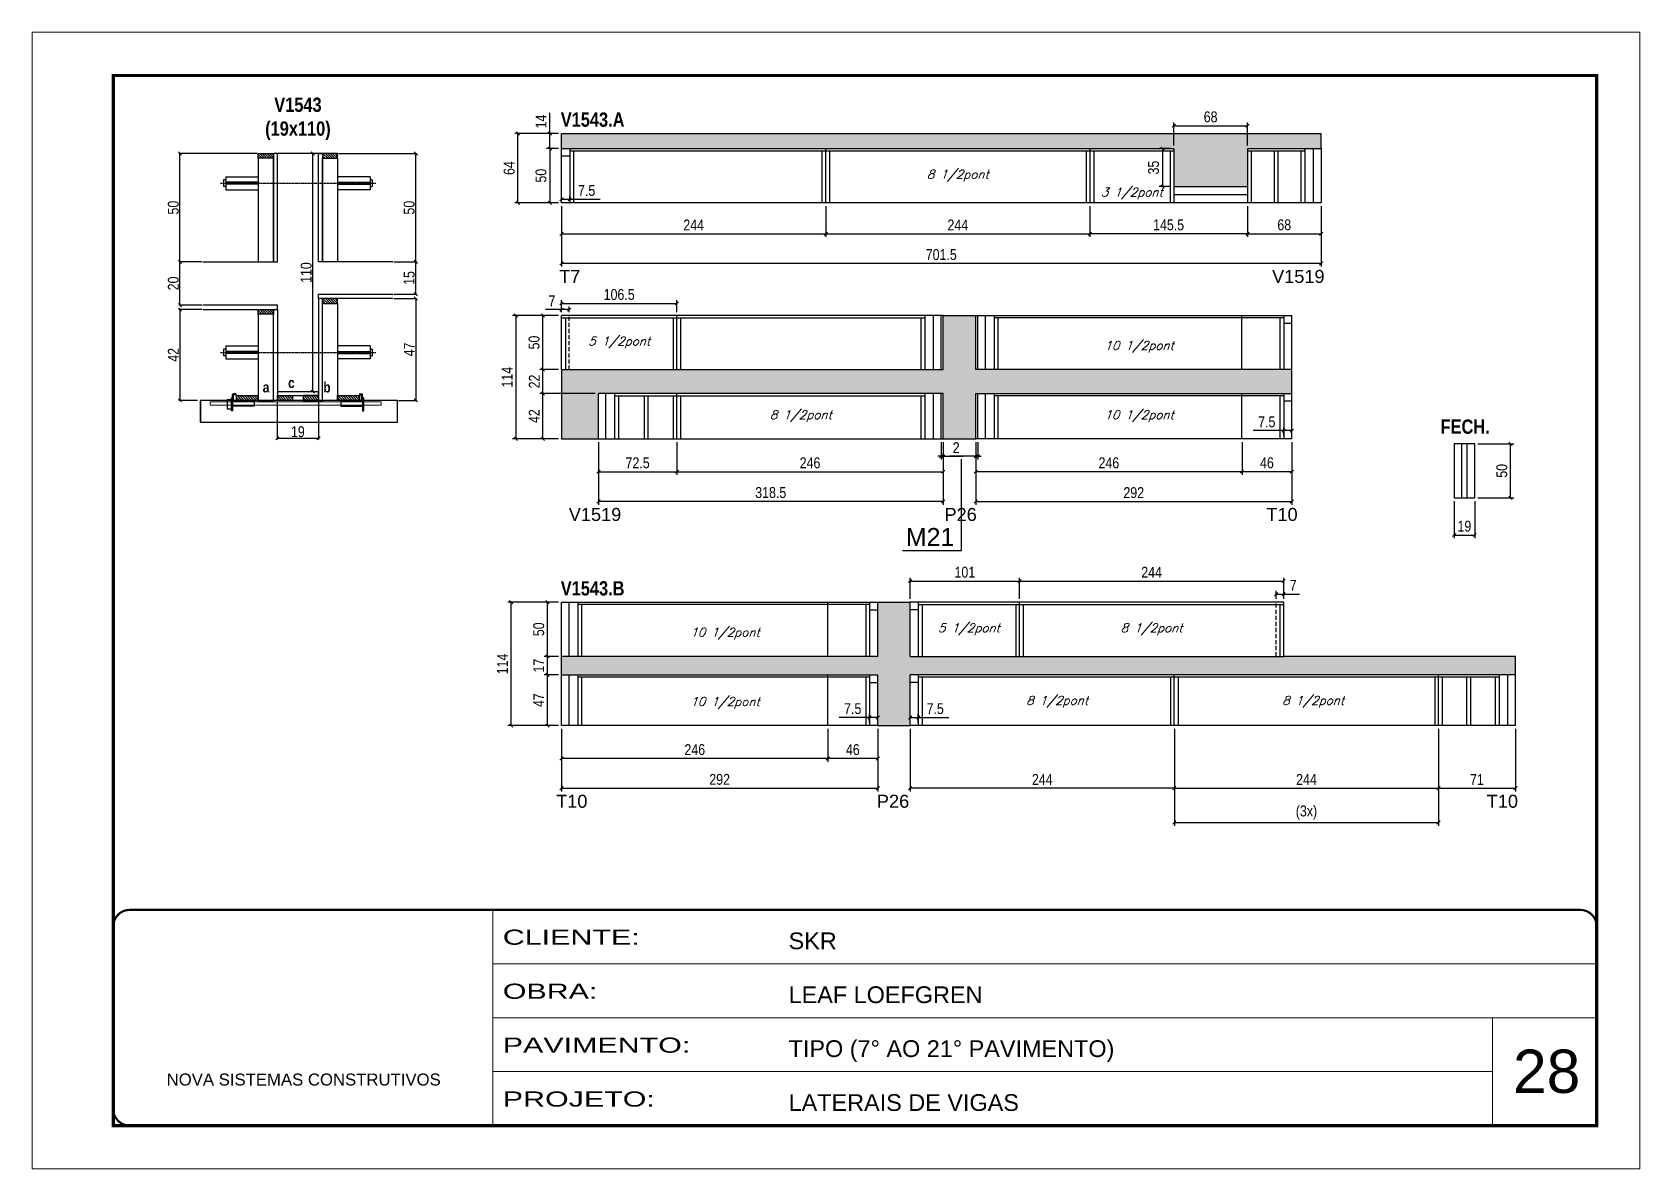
# Model space of a CAD drawing. Extents: x 3309 to 9563, y -2522 to 14608.
# Drawn here: x 8078 to 9563, y 6666 to 7716 of the extents above; entities that cross this region are included whole.
import ezdxf

# ---------------------------------------------------------------- set-up
doc = ezdxf.new("R2010")
doc.units = 0
for name, pattern in [('CONTINUO', [0]), ('DASHED', [0.75, 0.5, -0.25]), ('HIDDEN', [0.375, 0.25, -0.125])]:
    doc.linetypes.add(name, pattern=pattern)
for name, color, linetype in [('5', 5, 'Continuous'), ('barrote', 251, 'Continuous'), ('COTA', 241, 'Continuous'), ('detalhes', 4, 'Continuous'), ('NOMENCLATURA', 7, 'Continuous'), ('Painéis', 200, 'Continuous'), ('presilha', 1, 'Continuous'), ('SARR_2.2x10', 60, 'Continuous'), ('SARR_2.2x7', 40, 'Continuous'), ('SARR_3.5x7', 81, 'Continuous'), ('SARR_EDITAR', 141, 'Continuous'), ('TENSOR', 3, 'Continuous'), ('texto', 7, 'Continuous')]:
    doc.layers.add(name, color=color, linetype=linetype)
for name, color, linetype, lineweight in [('CARIMBO', 255, 'Continuous', 9), ('CONCRETO', 251, 'Continuous', 25), ('Folhas', 255, 'Continuous', 9), ('SARRAFO DE PRESSAO', 251, 'DASHED', 9), ('SCO-___-LAJ', 2, 'Continuous', 0)]:
    doc.layers.add(name, color=color, linetype=linetype, lineweight=lineweight)
doc.styles.add('ARIAL', font='arial.ttf')
doc.styles.add('COTA TECNICA', font='techl___.ttf', dxfattribs={"height": 10})
doc.styles.add('COTA TECNICA 2X', font='techl___.ttf', dxfattribs={"height": 10})
doc.styles.add('Romans', font='romans.shx')
doc.styles.get("Standard").update_dxf_attribs({"font": 'arial.ttf'})
doc.styles.add('TECNICA', font='techb___.ttf', dxfattribs={"height": 10})
doc.styles.add('Tecnologia', font='')
doc.styles.get('Tecnologia').set_extended_font_data('Forgotten Futurist')
doc.dimstyles.new('PAINEL', dxfattribs={"dimtxt": 10, "dimasz": 3, "dimexe": 3, "dimexo": 3, "dimgap": 3, "dimtad": 1, "dimdec": 1, "dimzin": 12, "dimdsep": 46, "dimtxsty": 'COTA TECNICA', "dimblk1": 'OBLIQUE', "dimblk2": 'OBLIQUE', "dimsah": 1, "dimcen": 0.9, "dimclrd": 4, "dimclre": 4, "dimclrt": 240, "dimadec": 1, "dimazin": 3, "dimtfac": 1, "dimtdec": 1, "dimtmove": 0, "dimatfit": 3, "dimfxl": 1, "dimtolj": 1, "dimtzin": 12, "dimarcsym": 0})
doc.dimstyles.new('SECAO', dxfattribs={"dimscale": 0.333333, "dimtxt": 5, "dimasz": 9, "dimexe": 3, "dimexo": 3, "dimgap": 3, "dimtad": 1, "dimdec": 1, "dimlfac": 0.5, "dimzin": 12, "dimdsep": 46, "dimtxsty": 'COTA TECNICA 2X', "dimblk1": 'OBLIQUE', "dimblk2": 'OBLIQUE', "dimsah": 1, "dimcen": 0.9, "dimclrd": 4, "dimclre": 4, "dimclrt": 240, "dimadec": 1, "dimazin": 3, "dimtfac": 1, "dimtdec": 1, "dimtmove": 0, "dimatfit": 3, "dimfxl": 1, "dimtolj": 1, "dimtzin": 12, "dimarcsym": 0})
pattern_1 = [(135, (41539.876, -116135.9094), (-1.122532015, -1.122532015), [])]
pattern_2 = [(135, (41454.276, -115912.3094), (-1.122532015, -1.122532015), [])]

msp = doc.modelspace()

# ---------------------------------------------------------------- texts
at = {"layer": '5', "linetype": 'Continuous'}
for s, rotation, p in [('T7', 359.99996, (8564.64, 7484.75)), ('V1519', 359.99996, (9223.18, 7484.75)), ('V1519', 359.99996, (8573.55, 7264.9, 0)), ('P26', 359.99996, (8920.6, 7264.9, 0)), ('T10', 359.99996, (9217.89, 7264.9, 0)), ('T10', 0.00004, (8561.88, 6999.97, 0)), ('P26', 0.00004, (8858.14, 6999.97, 0)), ('T10', 0.00004, (9421.46, 6999.97, 0))]:
    msp.add_text(s, height=12, rotation=rotation, dxfattribs=at).set_placement(p)
at = {"layer": 'CARIMBO', "style": 'ARIAL'}
msp.add_text('28', height=40, dxfattribs=at).set_placement((9445.73, 6736.55))
at = {"layer": 'detalhes', "style": 'TECNICA'}
for s, p in [('a', (8290.86, 7383.62)), ('c', (8314.21, 7387.73)), ('b', (8346.84, 7383.61))]:
    msp.add_text(s, height=9.6, dxfattribs=at).set_placement(p)
at = {"layer": 'NOMENCLATURA', "style": 'TECNICA'}
for s, p in [('V1543.A', (8566.16, 7629.04, 0)), ('FECH.', (9378.84, 7345.41, 0)), ('V1543.B', (8566.16, 7196.04, 0))]:
    msp.add_text(s, height=13.2, dxfattribs=at).set_placement(p)
at = {"layer": 'NOMENCLATURA', "linetype": 'Continuous'}
msp.add_text('M21', height=16.5, dxfattribs=at).set_placement((8884.84, 7241.85))
at = {"layer": 'NOMENCLATURA', "insert": (8323.37, 7655.96), "char_height": 13.2, "attachment_point": 2, "style": 'TECNICA'}
msp.add_mtext_dynamic_manual_height_columns('V1543\\P(19x110)', width=300.2766, gutter_width=1, heights=[0], dxfattribs=at)
at = {"layer": 'texto', "color": 2, "char_height": 8, "attachment_point": 5, "style": 'Romans'}
for s, insert in [('{\\Q19;\\C256;8 1/2pont}', (8932.88, 7583.8, 0)), ('{\\Q19;\\C256;3 1/2pont}', (9093.63, 7567.33, 0)), ('{\\Q19;\\C256;5 1/2pont}', (8620.13, 7429.72, 0)), ('{\\Q19;\\C256;10 1/2pont}', (9100.38, 7425.72, 0)), ('{\\Q19;\\C256;8 1/2pont}', (8787.88, 7361.72, 0)), ('{\\Q19;\\C256;10 1/2pont}', (9100.38, 7361.72, 0)), ('{\\Q19;\\C256;10 1/2pont}', (8717.88, 7160.8, 0)), ('{\\Q19;\\C256;5 1/2pont}', (8943.13, 7164.8, 0)), ('{\\Q19;\\C256;8 1/2pont}', (9111.88, 7164.8, 0)), ('{\\Q19;\\C256;10 1/2pont}', (8717.88, 7096.8, 0)), ('{\\Q19;\\C256;8 1/2pont}', (9024.63, 7097.8, 0)), ('{\\Q19;\\C256;8 1/2pont}', (9261.13, 7097.8, 0))]:
    msp.add_mtext(s, dxfattribs=dict(at, insert=insert))

# ---------------------------------------------------------------- blocks, each defined once
blk = doc.blocks.new('9999999999')
at = {"color": 30, "linetype": 'CONTINUO'}
for p, q in [((98564.6, 34230.2), (98564.6, 34429.4)), ((98564.6, 34379.6), (99584, 34379.6)), ((98564.6, 34329.8), (99488, 34329.8)), ((99584, 34329.8), (99488, 34329.8)), ((99488, 34329.8), (99488, 34230.2)), ((98564.6, 34280), (99488, 34280))]:
    blk.add_line(p, q, dxfattribs=at)
at = {"color": 30, "linetype": 'CONTINUO', "const_width": 2}
blk.add_lwpolyline([(99584, 34230.2), (99584, 34414.4, 0.414214), (99569, 34429.4), (98229, 34429.4, 0.414214), (98214, 34414.4), (98214, 34245.2, 0.414214), (98229, 34230.2), (99584, 34230.2)], format="xyb", dxfattribs=at)
at = {"layer": 'Folhas'}
blk.add_lwpolyline([(98139, 34190.2), (99624, 34190.2), (99624, 35240.2), (98139, 35240.2)], close=True, dxfattribs=at)
at = {"layer": 'Folhas', "color": 30, "const_width": 3}
blk.add_lwpolyline([(98214, 34230.2), (99584, 34230.2), (99584, 35200.2), (98214, 35200.2)], close=True, dxfattribs=at)
at = {"color": 7, "linetype": 'Continuous', "ltscale": 5, "style": 'ARIAL'}
for s, height, p in [('SKR', 15.48, (98837.7, 34393.1)), ('LEAF LOEFGREN', 15.483, (98837.7, 34343.3)), ('TIPO (7° AO 21° PAVIMENTO)', 15.483, (98837.7, 34293.5)), ('NOVA SISTEMAS CONSTRUTIVOS', 11.059, (98263.2, 34267.2)), ('LATERAIS DE VIGAS', 15.483, (98837.7, 34243.7))]:
    blk.add_text(s, height=height, dxfattribs=at).set_placement(p)
at = {"layer": 'Folhas', "color": 7, "style": 'Tecnologia', "width": 1.5}
for s, p in [('CLIENTE:', (98573.7, 34397.2)), ('OBRA:', (98573.7, 34347.3)), ('PAVIMENTO:', (98573.7, 34297.5)), ('PROJETO:', (98573.7, 34247.7))]:
    blk.add_text(s, height=14, dxfattribs=at).set_placement(p)
blk = doc.blocks.new('_Oblique')
at = {"color": 0, "linetype": 'ByBlock', "lineweight": -2}
blk.add_line((-0.5, -0.5), (0.5, 0.5), dxfattribs=at)
blk = doc.blocks.new('*D2515')
at = {"layer": 'COTA', "color": 4, "lineweight": -2, "transparency": 16777216}
for p, q in [((8304.3, 7375.3), (8304.3, 7340.2)), ((8342.3, 7375.3), (8342.3, 7340.2)), ((8342.3, 7341.2), (8304.3, 7341.2))]:
    blk.add_line(p, q, dxfattribs=at)
at = {"layer": 'Defpoints', "color": 0, "transparency": 16777216}
for p in [(8304.3, 7376.3), (8342.3, 7376.3), (8304.3, 7341.2)]:
    blk.add_point(p, dxfattribs=at)
at = {"layer": 'COTA', "color": 4, "lineweight": -2, "transparency": 16777216, "xscale": 3, "yscale": 3, "zscale": 3, "rotation": 180}
blk.add_blockref('_Oblique', (8304.3, 7341.2), dxfattribs=at)
at = {"layer": 'COTA', "color": 4, "lineweight": -2, "transparency": 16777216, "xscale": 3, "yscale": 3, "zscale": 3}
blk.add_blockref('_Oblique', (8342.3, 7341.2), dxfattribs=at)
at = {"layer": 'COTA', "color": 240, "transparency": 16777216, "insert": (8323.3, 7347.3), "char_height": 10, "attachment_point": 5, "style": 'COTA TECNICA 2X'}
blk.add_mtext('\\A1;19', dxfattribs=at)
blk = doc.blocks.new('PRESILHA METÁLICA 1')
at = {"layer": 'presilha'}
for p, q in [((0, 13), (6, 13)), ((0, 13), (0, 0)), ((6, 0), (0, 0)), ((6, 15.5), (7.5, 15.5)), ((6, -2.5), (6, 15.5)), ((6, 13), (6, 0)), ((7.5, 10.6), (7.5, 19.9)), ((7.5, 15.5), (7.5, -2.5)), ((37.5, 4.1), (7.5, 4.1)), ((12, 21), (8.6, 21)), ((9, 11.6), (9, 18.9)), ((12, 19.5), (9.6, 19.5)), ((37.5, 11), (9.6, 11)), ((12, 21), (12, 19.5)), ((37.5, 11), (37.5, 4.1)), ((7.5, -2.5), (6, -2.5))]:
    blk.add_line(p, q, dxfattribs=at)
for centre, radius, start, end in [((8.6, 19.9), 1.14, 90, 180), ((9.6, 18.9), 0.57, 90, 180), ((9.6, 11.6), 0.57, 180, 270)]:
    blk.add_arc(centre, radius, start, end, dxfattribs=at)
blk = doc.blocks.new('PRESILHA METÁLICA 2')
at = {"layer": 'presilha'}
for p, q in [((-5.2, 23.5), (-5.2, 22)), ((-5.2, 23.5), (-1.9, 23.5)), ((-0.8, 14.6), (-0.8, 22.4)), ((-30.8, 13.5), (-30.8, 6.6)), ((-30.8, 13.5), (-2.8, 13.5)), ((-30.8, 6.6), (-0.8, 6.6)), ((-5.2, 22), (-2.8, 22)), ((-2.2, 14.1), (-2.2, 21.4)), ((0.8, 18), (-0.8, 18)), ((-0.8, 18), (-0.8, 0)), ((-0.8, 0), (0.8, 0)), ((0.8, 0), (0.8, 18))]:
    blk.add_line(p, q, dxfattribs=at)
for centre, radius, start, end in [((-1.9, 22.4), 1.14, 0, 90), ((-2.8, 21.4), 0.57, 0, 90), ((-2.8, 14.1), 0.57, 270, 0)]:
    blk.add_arc(centre, radius, start, end, dxfattribs=at)
blk = doc.blocks.new('*D2516')
at = {"layer": 'COTA', "color": 4, "lineweight": -2, "transparency": 16777216}
for p, q in [((8412, 7470.3), (8433.3, 7470.3)), ((8432.3, 7470.3), (8432.3, 7376.3)), ((8416.2, 7376.3), (8433.3, 7376.3))]:
    blk.add_line(p, q, dxfattribs=at)
at = {"layer": 'Defpoints', "color": 0, "transparency": 16777216}
for p in [(8411, 7470.3), (8415.2, 7376.3), (8432.3, 7376.3)]:
    blk.add_point(p, dxfattribs=at)
at = {"layer": 'COTA', "color": 4, "lineweight": -2, "transparency": 16777216, "xscale": 3, "yscale": 3, "zscale": 3}
for p, rotation in [((8432.3, 7470.3), 90), ((8432.3, 7376.3), 270)]:
    blk.add_blockref('_Oblique', p, dxfattribs=dict(at, rotation=rotation))
at = {"layer": 'COTA', "color": 240, "transparency": 16777216, "insert": (8426.2, 7423.3), "char_height": 10, "attachment_point": 5, "rotation": 90, "style": 'COTA TECNICA 2X'}
blk.add_mtext('\\A1;47', dxfattribs=at)
blk = doc.blocks.new('*D2517')
at = {"layer": 'COTA', "color": 4, "lineweight": -2, "transparency": 16777216}
for p, q in [((8341.3, 7604.3), (8336.1, 7604.3)), ((8337.1, 7384.3), (8337.1, 7604.3)), ((8341.3, 7384.3), (8336.1, 7384.3))]:
    blk.add_line(p, q, dxfattribs=at)
at = {"layer": 'Defpoints', "color": 0, "transparency": 16777216}
for p in [(8337.1, 7604.3), (8342.3, 7604.3), (8342.3, 7384.3)]:
    blk.add_point(p, dxfattribs=at)
at = {"layer": 'COTA', "color": 4, "lineweight": -2, "transparency": 16777216, "xscale": 3, "yscale": 3, "zscale": 3}
for p, rotation in [((8337.1, 7604.3), 90), ((8337.1, 7384.3), 270)]:
    blk.add_blockref('_Oblique', p, dxfattribs=dict(at, rotation=rotation))
at = {"layer": 'COTA', "color": 240, "transparency": 16777216, "insert": (8331, 7494.3), "char_height": 10, "attachment_point": 5, "rotation": 90, "style": 'COTA TECNICA 2X'}
blk.add_mtext('\\A1;110', dxfattribs=at)
blk = doc.blocks.new('*D2518')
at = {"layer": 'COTA', "color": 4, "lineweight": -2, "transparency": 16777216}
for p, q in [((8412, 7504.3), (8433.3, 7504.3)), ((8432.3, 7474.3), (8432.3, 7504.3)), ((8412, 7474.3), (8433.3, 7474.3))]:
    blk.add_line(p, q, dxfattribs=at)
at = {"layer": 'Defpoints', "color": 0, "transparency": 16777216}
for p in [(8411, 7504.3), (8432.3, 7504.3), (8411, 7474.3)]:
    blk.add_point(p, dxfattribs=at)
at = {"layer": 'COTA', "color": 4, "lineweight": -2, "transparency": 16777216, "xscale": 3, "yscale": 3, "zscale": 3}
for p, rotation in [((8432.3, 7504.3), 90), ((8432.3, 7474.3), 270)]:
    blk.add_blockref('_Oblique', p, dxfattribs=dict(at, rotation=rotation))
at = {"layer": 'COTA', "color": 240, "transparency": 16777216, "insert": (8426.1, 7489.3), "char_height": 10, "attachment_point": 5, "rotation": 90, "style": 'COTA TECNICA 2X'}
blk.add_mtext('\\A1;15', dxfattribs=at)
blk = doc.blocks.new('*D2522')
at = {"layer": 'COTA', "color": 4, "lineweight": -2, "transparency": 16777216}
for p, q in [((8360.9, 7604.3), (8433.3, 7604.3)), ((8432.3, 7504.3), (8432.3, 7604.3)), ((8412, 7504.3), (8433.3, 7504.3))]:
    blk.add_line(p, q, dxfattribs=at)
at = {"layer": 'Defpoints', "color": 0, "transparency": 16777216}
for p in [(8359.9, 7604.3), (8432.3, 7604.3), (8411, 7504.3)]:
    blk.add_point(p, dxfattribs=at)
at = {"layer": 'COTA', "color": 4, "lineweight": -2, "transparency": 16777216, "xscale": 3, "yscale": 3, "zscale": 3}
for p, rotation in [((8432.3, 7604.3), 90), ((8432.3, 7504.3), 270)]:
    blk.add_blockref('_Oblique', p, dxfattribs=dict(at, rotation=rotation))
at = {"layer": 'COTA', "color": 240, "transparency": 16777216, "insert": (8426.1, 7554.3), "char_height": 10, "attachment_point": 5, "rotation": 90, "style": 'COTA TECNICA 2X'}
blk.add_mtext('\\A1;50', dxfattribs=at)
blk = doc.blocks.new('*D2519')
at = {"layer": 'COTA', "color": 4, "lineweight": -2, "transparency": 16777216}
for p, q in [((8234.6, 7460.3), (8213.4, 7460.3)), ((8214.4, 7460.3), (8214.4, 7376.3)), ((8230.5, 7376.3), (8213.4, 7376.3))]:
    blk.add_line(p, q, dxfattribs=at)
at = {"layer": 'Defpoints', "color": 0, "transparency": 16777216}
for p in [(8235.6, 7460.3), (8214.4, 7376.3), (8231.5, 7376.3)]:
    blk.add_point(p, dxfattribs=at)
at = {"layer": 'COTA', "color": 4, "lineweight": -2, "transparency": 16777216, "xscale": 3, "yscale": 3, "zscale": 3}
for p, rotation in [((8214.4, 7460.3), 90), ((8214.4, 7376.3), 270)]:
    blk.add_blockref('_Oblique', p, dxfattribs=dict(at, rotation=rotation))
at = {"layer": 'COTA', "color": 240, "transparency": 16777216, "insert": (8208.3, 7418.3), "char_height": 10, "attachment_point": 5, "rotation": 90, "style": 'COTA TECNICA 2X'}
blk.add_mtext('\\A1;42', dxfattribs=at)
blk = doc.blocks.new('*D2520')
at = {"layer": 'COTA', "color": 4, "lineweight": -2, "transparency": 16777216}
for p, q in [((8234.6, 7504.3), (8213.4, 7504.3)), ((8214.4, 7464.3), (8214.4, 7504.3)), ((8234.6, 7464.3), (8213.4, 7464.3))]:
    blk.add_line(p, q, dxfattribs=at)
at = {"layer": 'Defpoints', "color": 0, "transparency": 16777216}
for p in [(8214.4, 7504.3), (8235.6, 7504.3), (8235.6, 7464.3)]:
    blk.add_point(p, dxfattribs=at)
at = {"layer": 'COTA', "color": 4, "lineweight": -2, "transparency": 16777216, "xscale": 3, "yscale": 3, "zscale": 3}
for p, rotation in [((8214.4, 7504.3), 90), ((8214.4, 7464.3), 270)]:
    blk.add_blockref('_Oblique', p, dxfattribs=dict(at, rotation=rotation))
at = {"layer": 'COTA', "color": 240, "transparency": 16777216, "insert": (8208.3, 7484.3), "char_height": 10, "attachment_point": 5, "rotation": 90, "style": 'COTA TECNICA 2X'}
blk.add_mtext('\\A1;20', dxfattribs=at)
blk = doc.blocks.new('*D2521')
at = {"layer": 'COTA', "color": 4, "lineweight": -2, "transparency": 16777216}
for p, q in [((8285.7, 7604.3), (8213.4, 7604.3)), ((8214.4, 7504.3), (8214.4, 7604.3)), ((8234.6, 7504.3), (8213.4, 7504.3))]:
    blk.add_line(p, q, dxfattribs=at)
at = {"layer": 'Defpoints', "color": 0, "transparency": 16777216}
for p in [(8214.4, 7604.3), (8286.7, 7604.3), (8235.6, 7504.3)]:
    blk.add_point(p, dxfattribs=at)
at = {"layer": 'COTA', "color": 4, "lineweight": -2, "transparency": 16777216, "xscale": 3, "yscale": 3, "zscale": 3}
for p, rotation in [((8214.4, 7604.3), 90), ((8214.4, 7504.3), 270)]:
    blk.add_blockref('_Oblique', p, dxfattribs=dict(at, rotation=rotation))
at = {"layer": 'COTA', "color": 240, "transparency": 16777216, "insert": (8208.3, 7554.3), "char_height": 10, "attachment_point": 5, "rotation": 90, "style": 'COTA TECNICA 2X'}
blk.add_mtext('\\A1;50', dxfattribs=at)
blk = doc.blocks.new('*D2526')
at = {"layer": 'COTA', "color": 4, "lineweight": -2, "transparency": 16777216}
for p, q in [((8566.9, 7555.8), (8566.9, 7499.8)), ((9268.4, 7555.8), (9268.4, 7499.8)), ((9268.4, 7502.8), (8566.9, 7502.8))]:
    blk.add_line(p, q, dxfattribs=at)
at = {"layer": 'Defpoints', "color": 0, "transparency": 16777216}
for p in [(8566.9, 7558.8), (9268.4, 7558.8), (8566.9, 7502.8)]:
    blk.add_point(p, dxfattribs=at)
at = {"layer": 'COTA', "color": 4, "lineweight": -2, "transparency": 16777216, "xscale": 3, "yscale": 3, "zscale": 3, "rotation": 180}
blk.add_blockref('_Oblique', (8566.9, 7502.8), dxfattribs=at)
at = {"layer": 'COTA', "color": 4, "lineweight": -2, "transparency": 16777216, "xscale": 3, "yscale": 3, "zscale": 3}
blk.add_blockref('_Oblique', (9268.4, 7502.8), dxfattribs=at)
at = {"layer": 'COTA', "color": 240, "transparency": 16777216, "insert": (8917.6, 7510.9), "char_height": 10, "attachment_point": 5, "style": 'COTA TECNICA'}
blk.add_mtext('\\A1;701.5', dxfattribs=at)
blk = doc.blocks.new('*D2523')
at = {"layer": 'COTA', "color": 4, "lineweight": -2, "transparency": 16777216}
for p, q in [((9054.9, 7555.8), (9054.9, 7527.2)), ((9200.4, 7555.8), (9200.4, 7527.2)), ((9200.4, 7530.2), (9054.9, 7530.2))]:
    blk.add_line(p, q, dxfattribs=at)
at = {"layer": 'Defpoints', "color": 0, "transparency": 16777216}
for p in [(9054.9, 7558.8), (9200.4, 7558.8), (9054.9, 7530.2)]:
    blk.add_point(p, dxfattribs=at)
at = {"layer": 'COTA', "color": 4, "lineweight": -2, "transparency": 16777216, "xscale": 3, "yscale": 3, "zscale": 3, "rotation": 180}
blk.add_blockref('_Oblique', (9054.9, 7530.2), dxfattribs=at)
at = {"layer": 'COTA', "color": 4, "lineweight": -2, "transparency": 16777216, "xscale": 3, "yscale": 3, "zscale": 3}
blk.add_blockref('_Oblique', (9200.4, 7530.2), dxfattribs=at)
at = {"layer": 'COTA', "color": 240, "transparency": 16777216, "insert": (9127.6, 7538.4), "char_height": 10, "attachment_point": 5, "style": 'COTA TECNICA'}
blk.add_mtext('\\A1;145.5', dxfattribs=at)
blk = doc.blocks.new('*D2525')
at = {"layer": 'COTA', "color": 4, "lineweight": -2, "transparency": 16777216}
for p, q in [((8566.9, 7561.8), (8566.9, 7565)), ((8566.9, 7562), (8574.4, 7562)), ((8574.4, 7561.8), (8574.4, 7565)), ((8574.4, 7562), (8602.5, 7562))]:
    blk.add_line(p, q, dxfattribs=at)
at = {"layer": 'Defpoints', "color": 0, "transparency": 16777216}
for p in [(8566.9, 7558.8), (8574.4, 7562), (8574.4, 7558.8)]:
    blk.add_point(p, dxfattribs=at)
at = {"layer": 'COTA', "color": 4, "lineweight": -2, "transparency": 16777216, "xscale": 3, "yscale": 3, "zscale": 3, "rotation": 180}
blk.add_blockref('_Oblique', (8566.9, 7562), dxfattribs=at)
at = {"layer": 'COTA', "color": 4, "lineweight": -2, "transparency": 16777216, "xscale": 3, "yscale": 3, "zscale": 3}
blk.add_blockref('_Oblique', (8574.4, 7562), dxfattribs=at)
at = {"layer": 'COTA', "color": 240, "transparency": 16777216, "insert": (8590, 7570.1), "char_height": 10, "attachment_point": 5, "style": 'COTA TECNICA'}
blk.add_mtext('\\A1;7.5', dxfattribs=at)
blk = doc.blocks.new('*D2528')
at = {"layer": 'COTA', "color": 4, "lineweight": -2, "transparency": 16777216}
for p, q in [((8566.9, 7555.8), (8566.9, 7527.2)), ((8810.9, 7555.8), (8810.9, 7527.2)), ((8566.9, 7530.2), (8810.9, 7530.2))]:
    blk.add_line(p, q, dxfattribs=at)
at = {"layer": 'Defpoints', "color": 0, "transparency": 16777216}
for p in [(8566.9, 7558.8, 0), (8810.9, 7558.8, 0), (8810.9, 7530.2)]:
    blk.add_point(p, dxfattribs=at)
at = {"layer": 'COTA', "color": 4, "lineweight": -2, "transparency": 16777216, "xscale": 3, "yscale": 3, "zscale": 3, "rotation": 180}
blk.add_blockref('_Oblique', (8566.9, 7530.2), dxfattribs=at)
at = {"layer": 'COTA', "color": 4, "lineweight": -2, "transparency": 16777216, "xscale": 3, "yscale": 3, "zscale": 3}
blk.add_blockref('_Oblique', (8810.9, 7530.2), dxfattribs=at)
at = {"layer": 'COTA', "color": 240, "transparency": 16777216, "insert": (8688.9, 7538.3), "char_height": 10, "attachment_point": 5, "style": 'COTA TECNICA'}
blk.add_mtext('\\A1;244', dxfattribs=at)
blk = doc.blocks.new('*D2529')
at = {"layer": 'COTA', "color": 4, "lineweight": -2, "transparency": 16777216}
for p, q in [((8810.9, 7555.8), (8810.9, 7527.2)), ((9054.9, 7555.8), (9054.9, 7527.2)), ((8810.9, 7530.2), (9054.9, 7530.2))]:
    blk.add_line(p, q, dxfattribs=at)
at = {"layer": 'Defpoints', "color": 0, "transparency": 16777216}
for p in [(8810.9, 7558.8, 0), (9054.9, 7558.8, 0), (9054.9, 7530.2)]:
    blk.add_point(p, dxfattribs=at)
at = {"layer": 'COTA', "color": 4, "lineweight": -2, "transparency": 16777216, "xscale": 3, "yscale": 3, "zscale": 3, "rotation": 180}
blk.add_blockref('_Oblique', (8810.9, 7530.2), dxfattribs=at)
at = {"layer": 'COTA', "color": 4, "lineweight": -2, "transparency": 16777216, "xscale": 3, "yscale": 3, "zscale": 3}
blk.add_blockref('_Oblique', (9054.9, 7530.2), dxfattribs=at)
at = {"layer": 'COTA', "color": 240, "transparency": 16777216, "insert": (8932.9, 7538.3), "char_height": 10, "attachment_point": 5, "style": 'COTA TECNICA'}
blk.add_mtext('\\A1;244', dxfattribs=at)
blk = doc.blocks.new('*D2530')
at = {"layer": 'COTA', "color": 4, "lineweight": -2, "transparency": 16777216}
for p, q in [((9200.4, 7555.8), (9200.4, 7527.2)), ((9268.4, 7555.8), (9268.4, 7527.2)), ((9200.4, 7530.2), (9268.4, 7530.2))]:
    blk.add_line(p, q, dxfattribs=at)
at = {"layer": 'Defpoints', "color": 0, "transparency": 16777216}
for p in [(9200.4, 7558.8, 0), (9268.4, 7558.8, 0), (9268.4, 7530.2)]:
    blk.add_point(p, dxfattribs=at)
at = {"layer": 'COTA', "color": 4, "lineweight": -2, "transparency": 16777216, "xscale": 3, "yscale": 3, "zscale": 3, "rotation": 180}
blk.add_blockref('_Oblique', (9200.4, 7530.2), dxfattribs=at)
at = {"layer": 'COTA', "color": 4, "lineweight": -2, "transparency": 16777216, "xscale": 3, "yscale": 3, "zscale": 3}
blk.add_blockref('_Oblique', (9268.4, 7530.2), dxfattribs=at)
at = {"layer": 'COTA', "color": 240, "transparency": 16777216, "insert": (9234.4, 7538.4), "char_height": 10, "attachment_point": 5, "style": 'COTA TECNICA'}
blk.add_mtext('\\A1;68', dxfattribs=at)
blk = doc.blocks.new('*D2531')
at = {"layer": 'COTA', "color": 4, "lineweight": -2, "transparency": 16777216}
for p, q in [((9132.4, 7611.8), (9132.4, 7633)), ((9200.4, 7611.8), (9200.4, 7633)), ((9132.4, 7630), (9200.4, 7630))]:
    blk.add_line(p, q, dxfattribs=at)
at = {"layer": 'Defpoints', "color": 0, "transparency": 16777216}
for p in [(9200.4, 7630), (9132.4, 7608.8, 0), (9200.4, 7608.8, 0)]:
    blk.add_point(p, dxfattribs=at)
at = {"layer": 'COTA', "color": 4, "lineweight": -2, "transparency": 16777216, "xscale": 3, "yscale": 3, "zscale": 3, "rotation": 180}
blk.add_blockref('_Oblique', (9132.4, 7630), dxfattribs=at)
at = {"layer": 'COTA', "color": 4, "lineweight": -2, "transparency": 16777216, "xscale": 3, "yscale": 3, "zscale": 3}
blk.add_blockref('_Oblique', (9200.4, 7630), dxfattribs=at)
at = {"layer": 'COTA', "color": 240, "transparency": 16777216, "insert": (9166.4, 7638.1), "char_height": 10, "attachment_point": 5, "style": 'COTA TECNICA'}
blk.add_mtext('\\A1;68', dxfattribs=at)
blk = doc.blocks.new('*D2532')
at = {"layer": 'COTA', "color": 4, "lineweight": -2, "transparency": 16777216}
for p, q in [((9129.4, 7608.8), (9118.9, 7608.8)), ((9121.9, 7608.8), (9121.9, 7573.8)), ((9129.4, 7573.8), (9118.9, 7573.8))]:
    blk.add_line(p, q, dxfattribs=at)
at = {"layer": 'Defpoints', "color": 0, "transparency": 16777216}
for p in [(9132.4, 7608.8, 0), (9121.9, 7573.8), (9132.4, 7573.8, 0)]:
    blk.add_point(p, dxfattribs=at)
at = {"layer": 'COTA', "color": 4, "lineweight": -2, "transparency": 16777216, "xscale": 3, "yscale": 3, "zscale": 3}
for p, rotation in [((9121.9, 7608.8), 90), ((9121.9, 7573.8), 270)]:
    blk.add_blockref('_Oblique', p, dxfattribs=dict(at, rotation=rotation))
at = {"layer": 'COTA', "color": 240, "transparency": 16777216, "insert": (9113.7, 7591.3), "char_height": 10, "attachment_point": 5, "rotation": 90, "style": 'COTA TECNICA'}
blk.add_mtext('\\A1;35', dxfattribs=at)
blk = doc.blocks.new('*D2533')
at = {"layer": 'COTA', "color": 4, "lineweight": -2, "transparency": 16777216}
for p, q in [((8563.9, 7608.8), (8553, 7608.8)), ((8556, 7608.8), (8556, 7558.8)), ((8563.9, 7558.8), (8553, 7558.8))]:
    blk.add_line(p, q, dxfattribs=at)
at = {"layer": 'Defpoints', "color": 0, "transparency": 16777216}
for p in [(8566.9, 7608.8, 0), (8556, 7558.8), (8566.9, 7558.8, 0)]:
    blk.add_point(p, dxfattribs=at)
at = {"layer": 'COTA', "color": 4, "lineweight": -2, "transparency": 16777216, "xscale": 3, "yscale": 3, "zscale": 3}
for p, rotation in [((8556, 7608.8), 90), ((8556, 7558.8), 270)]:
    blk.add_blockref('_Oblique', p, dxfattribs=dict(at, rotation=rotation))
at = {"layer": 'COTA', "color": 240, "transparency": 16777216, "insert": (8547.9, 7583.8), "char_height": 10, "attachment_point": 5, "rotation": 90, "style": 'COTA TECNICA'}
blk.add_mtext('\\A1;50', dxfattribs=at)
blk = doc.blocks.new('*D2534')
at = {"layer": 'COTA', "color": 4, "lineweight": -2, "transparency": 16777216}
for p, q in [((8556, 7622.8), (8556, 7641.9)), ((8563.9, 7622.8), (8553, 7622.8)), ((8556, 7608.8), (8556, 7622.8)), ((8563.9, 7608.8), (8553, 7608.8))]:
    blk.add_line(p, q, dxfattribs=at)
at = {"layer": 'Defpoints', "color": 0, "transparency": 16777216}
for p in [(8556, 7622.8), (8566.9, 7622.8, 0), (8566.9, 7608.8, 0)]:
    blk.add_point(p, dxfattribs=at)
at = {"layer": 'COTA', "color": 4, "lineweight": -2, "transparency": 16777216, "xscale": 3, "yscale": 3, "zscale": 3}
for p, rotation in [((8556, 7622.8), 90), ((8556, 7608.8), 270)]:
    blk.add_blockref('_Oblique', p, dxfattribs=dict(at, rotation=rotation))
at = {"layer": 'COTA', "color": 240, "transparency": 16777216, "insert": (8547.9, 7633.9), "char_height": 10, "attachment_point": 5, "rotation": 90, "style": 'COTA TECNICA'}
blk.add_mtext('\\A1;14', dxfattribs=at)
blk = doc.blocks.new('*D2535')
at = {"layer": 'COTA', "color": 4, "lineweight": -2, "transparency": 16777216}
for p, q in [((8563.9, 7622.8), (8523.6, 7622.8)), ((8526.6, 7558.8), (8526.6, 7622.8)), ((8563.9, 7558.8), (8523.6, 7558.8))]:
    blk.add_line(p, q, dxfattribs=at)
at = {"layer": 'Defpoints', "color": 0, "transparency": 16777216}
for p in [(8526.6, 7622.8), (8566.9, 7622.8, 0), (8566.9, 7558.8, 0)]:
    blk.add_point(p, dxfattribs=at)
at = {"layer": 'COTA', "color": 4, "lineweight": -2, "transparency": 16777216, "xscale": 3, "yscale": 3, "zscale": 3}
for p, rotation in [((8526.6, 7622.8), 90), ((8526.6, 7558.8), 270)]:
    blk.add_blockref('_Oblique', p, dxfattribs=dict(at, rotation=rotation))
at = {"layer": 'COTA', "color": 240, "transparency": 16777216, "insert": (8518.5, 7590.8), "char_height": 10, "attachment_point": 5, "rotation": 90, "style": 'COTA TECNICA'}
blk.add_mtext('\\A1;64', dxfattribs=at)
blk = doc.blocks.new('*D2539')
at = {"layer": 'COTA', "color": 4, "lineweight": -2, "transparency": 16777216}
for p, q in [((8600.9, 7337.7), (8600.9, 7279.9)), ((8919.4, 7337.7), (8919.4, 7279.9)), ((8919.4, 7282.9), (8600.9, 7282.9))]:
    blk.add_line(p, q, dxfattribs=at)
at = {"layer": 'Defpoints', "color": 0, "transparency": 16777216}
for p in [(8600.9, 7340.7), (8919.4, 7340.7), (8600.9, 7282.9)]:
    blk.add_point(p, dxfattribs=at)
at = {"layer": 'COTA', "color": 4, "lineweight": -2, "transparency": 16777216, "xscale": 3, "yscale": 3, "zscale": 3, "rotation": 180}
blk.add_blockref('_Oblique', (8600.9, 7282.9), dxfattribs=at)
at = {"layer": 'COTA', "color": 4, "lineweight": -2, "transparency": 16777216, "xscale": 3, "yscale": 3, "zscale": 3}
blk.add_blockref('_Oblique', (8919.4, 7282.9), dxfattribs=at)
at = {"layer": 'COTA', "color": 240, "transparency": 16777216, "insert": (8760.1, 7291.1), "char_height": 10, "attachment_point": 5, "style": 'COTA TECNICA'}
blk.add_mtext('\\A1;318.5', dxfattribs=at)
blk = doc.blocks.new('*D2536')
at = {"layer": 'COTA', "color": 4, "lineweight": -2, "transparency": 16777216}
for p, q in [((8600.9, 7337.7), (8600.9, 7307.4)), ((8673.4, 7337.7), (8673.4, 7307.4)), ((8600.9, 7310.4), (8673.4, 7310.4))]:
    blk.add_line(p, q, dxfattribs=at)
at = {"layer": 'Defpoints', "color": 0, "transparency": 16777216}
for p in [(8600.9, 7340.7), (8673.4, 7340.7), (8673.4, 7310.4)]:
    blk.add_point(p, dxfattribs=at)
at = {"layer": 'COTA', "color": 4, "lineweight": -2, "transparency": 16777216, "xscale": 3, "yscale": 3, "zscale": 3, "rotation": 180}
blk.add_blockref('_Oblique', (8600.9, 7310.4), dxfattribs=at)
at = {"layer": 'COTA', "color": 4, "lineweight": -2, "transparency": 16777216, "xscale": 3, "yscale": 3, "zscale": 3}
blk.add_blockref('_Oblique', (8673.4, 7310.4), dxfattribs=at)
at = {"layer": 'COTA', "color": 240, "transparency": 16777216, "insert": (8637.1, 7318.5), "char_height": 10, "attachment_point": 5, "style": 'COTA TECNICA'}
blk.add_mtext('\\A1;72.5', dxfattribs=at)
blk = doc.blocks.new('*D2537')
at = {"layer": 'COTA', "color": 4, "lineweight": -2, "transparency": 16777216}
for p, q in [((8673.4, 7337.7), (8673.4, 7307.4)), ((8919.4, 7337.7), (8919.4, 7307.4)), ((8673.4, 7310.4), (8919.4, 7310.4))]:
    blk.add_line(p, q, dxfattribs=at)
at = {"layer": 'Defpoints', "color": 0, "transparency": 16777216}
for p in [(8673.4, 7340.7), (8919.4, 7340.7), (8919.4, 7310.4)]:
    blk.add_point(p, dxfattribs=at)
at = {"layer": 'COTA', "color": 4, "lineweight": -2, "transparency": 16777216, "xscale": 3, "yscale": 3, "zscale": 3, "rotation": 180}
blk.add_blockref('_Oblique', (8673.4, 7310.4), dxfattribs=at)
at = {"layer": 'COTA', "color": 4, "lineweight": -2, "transparency": 16777216, "xscale": 3, "yscale": 3, "zscale": 3}
blk.add_blockref('_Oblique', (8919.4, 7310.4), dxfattribs=at)
at = {"layer": 'COTA', "color": 240, "transparency": 16777216, "insert": (8796.4, 7318.5), "char_height": 10, "attachment_point": 5, "style": 'COTA TECNICA'}
blk.add_mtext('\\A1;246', dxfattribs=at)
blk = doc.blocks.new('*D2547')
at = {"layer": 'COTA', "color": 4, "lineweight": -2, "transparency": 16777216}
for p, q in [((8566.9, 7460.1), (8552.1, 7460.1)), ((8566.9, 7457.7), (8566.9, 7463.1)), ((8573.9, 7460.1), (8566.9, 7460.1)), ((8573.9, 7457.7), (8573.9, 7463.1))]:
    blk.add_line(p, q, dxfattribs=at)
at = {"layer": 'Defpoints', "color": 0, "transparency": 16777216}
for p in [(8566.9, 7460.1), (8566.9, 7454.7, 0), (8573.9, 7454.7, 0)]:
    blk.add_point(p, dxfattribs=at)
at = {"layer": 'COTA', "color": 4, "lineweight": -2, "transparency": 16777216, "xscale": 3, "yscale": 3, "zscale": 3, "rotation": 180}
blk.add_blockref('_Oblique', (8566.9, 7460.1), dxfattribs=at)
at = {"layer": 'COTA', "color": 4, "lineweight": -2, "transparency": 16777216, "xscale": 3, "yscale": 3, "zscale": 3}
blk.add_blockref('_Oblique', (8573.9, 7460.1), dxfattribs=at)
at = {"layer": 'COTA', "color": 240, "transparency": 16777216, "insert": (8558, 7468.2), "char_height": 10, "attachment_point": 5, "style": 'COTA TECNICA'}
blk.add_mtext('\\A1;7', dxfattribs=at)
blk = doc.blocks.new('*D2548')
at = {"layer": 'COTA', "color": 4, "lineweight": -2, "transparency": 16777216}
for p, q in [((8949.4, 7337.7), (8949.4, 7279.9)), ((9241.4, 7337.7), (9241.4, 7279.9)), ((8949.4, 7282.9), (9241.4, 7282.9))]:
    blk.add_line(p, q, dxfattribs=at)
at = {"layer": 'Defpoints', "color": 0, "transparency": 16777216}
for p in [(8949.4, 7340.7), (9241.4, 7340.7), (9241.4, 7282.9)]:
    blk.add_point(p, dxfattribs=at)
at = {"layer": 'COTA', "color": 4, "lineweight": -2, "transparency": 16777216, "xscale": 3, "yscale": 3, "zscale": 3, "rotation": 180}
blk.add_blockref('_Oblique', (8949.4, 7282.9), dxfattribs=at)
at = {"layer": 'COTA', "color": 4, "lineweight": -2, "transparency": 16777216, "xscale": 3, "yscale": 3, "zscale": 3}
blk.add_blockref('_Oblique', (9241.4, 7282.9), dxfattribs=at)
at = {"layer": 'COTA', "color": 240, "transparency": 16777216, "insert": (9095.4, 7291), "char_height": 10, "attachment_point": 5, "style": 'COTA TECNICA'}
blk.add_mtext('\\A1;292', dxfattribs=at)
blk = doc.blocks.new('*D2549')
at = {"layer": 'COTA', "color": 4, "lineweight": -2, "transparency": 16777216}
for p, q in [((9195.4, 7337.7), (9195.4, 7307.4)), ((9241.4, 7337.7), (9241.4, 7307.4)), ((9241.4, 7310.4), (9195.4, 7310.4))]:
    blk.add_line(p, q, dxfattribs=at)
at = {"layer": 'Defpoints', "color": 0, "transparency": 16777216}
for p in [(9195.4, 7340.7), (9241.4, 7340.7), (9195.4, 7310.4)]:
    blk.add_point(p, dxfattribs=at)
at = {"layer": 'COTA', "color": 4, "lineweight": -2, "transparency": 16777216, "xscale": 3, "yscale": 3, "zscale": 3, "rotation": 180}
blk.add_blockref('_Oblique', (9195.4, 7310.4), dxfattribs=at)
at = {"layer": 'COTA', "color": 4, "lineweight": -2, "transparency": 16777216, "xscale": 3, "yscale": 3, "zscale": 3}
blk.add_blockref('_Oblique', (9241.4, 7310.4), dxfattribs=at)
at = {"layer": 'COTA', "color": 240, "transparency": 16777216, "insert": (9218.4, 7318.5), "char_height": 10, "attachment_point": 5, "style": 'COTA TECNICA'}
blk.add_mtext('\\A1;46', dxfattribs=at)
blk = doc.blocks.new('*D2550')
at = {"layer": 'COTA', "color": 4, "lineweight": -2, "transparency": 16777216}
for p, q in [((8949.4, 7337.7), (8949.4, 7307.4)), ((9195.4, 7337.7), (9195.4, 7307.4)), ((9195.4, 7310.4), (8949.4, 7310.4))]:
    blk.add_line(p, q, dxfattribs=at)
at = {"layer": 'Defpoints', "color": 0, "transparency": 16777216}
for p in [(8949.4, 7340.7), (9195.4, 7340.7), (8949.4, 7310.4)]:
    blk.add_point(p, dxfattribs=at)
at = {"layer": 'COTA', "color": 4, "lineweight": -2, "transparency": 16777216, "xscale": 3, "yscale": 3, "zscale": 3, "rotation": 180}
blk.add_blockref('_Oblique', (8949.4, 7310.4), dxfattribs=at)
at = {"layer": 'COTA', "color": 4, "lineweight": -2, "transparency": 16777216, "xscale": 3, "yscale": 3, "zscale": 3}
blk.add_blockref('_Oblique', (9195.4, 7310.4), dxfattribs=at)
at = {"layer": 'COTA', "color": 240, "transparency": 16777216, "insert": (9072.4, 7318.5), "char_height": 10, "attachment_point": 5, "style": 'COTA TECNICA'}
blk.add_mtext('\\A1;246', dxfattribs=at)
blk = doc.blocks.new('*D2551')
at = {"layer": 'COTA', "color": 4, "lineweight": -2, "transparency": 16777216}
for p, q in [((9233.9, 7343.7), (9233.9, 7351.3)), ((9241.4, 7343.7), (9241.4, 7351.3)), ((9233.9, 7348.3), (9205.7, 7348.3)), ((9241.4, 7348.3), (9233.9, 7348.3))]:
    blk.add_line(p, q, dxfattribs=at)
at = {"layer": 'Defpoints', "color": 0, "transparency": 16777216}
for p in [(9233.9, 7348.3), (9233.9, 7340.7, 0), (9241.4, 7340.7, 0)]:
    blk.add_point(p, dxfattribs=at)
at = {"layer": 'COTA', "color": 4, "lineweight": -2, "transparency": 16777216, "xscale": 3, "yscale": 3, "zscale": 3, "rotation": 180}
blk.add_blockref('_Oblique', (9233.9, 7348.3), dxfattribs=at)
at = {"layer": 'COTA', "color": 4, "lineweight": -2, "transparency": 16777216, "xscale": 3, "yscale": 3, "zscale": 3}
blk.add_blockref('_Oblique', (9241.4, 7348.3), dxfattribs=at)
at = {"layer": 'COTA', "color": 240, "transparency": 16777216, "insert": (9218.3, 7356.4), "char_height": 10, "attachment_point": 5, "style": 'COTA TECNICA'}
blk.add_mtext('\\A1;7.5', dxfattribs=at)
blk = doc.blocks.new('*D2552')
at = {"layer": 'COTA', "color": 4, "lineweight": -2, "transparency": 16777216}
for p, q in [((8597.9, 7382.7), (8546.7, 7382.7)), ((8549.7, 7340.7), (8549.7, 7382.7)), ((8563.9, 7340.7), (8546.7, 7340.7))]:
    blk.add_line(p, q, dxfattribs=at)
at = {"layer": 'Defpoints', "color": 0, "transparency": 16777216}
for p in [(8549.7, 7382.7), (8600.9, 7382.7, 0), (8566.9, 7340.7, 0)]:
    blk.add_point(p, dxfattribs=at)
at = {"layer": 'COTA', "color": 4, "lineweight": -2, "transparency": 16777216, "xscale": 3, "yscale": 3, "zscale": 3}
for p, rotation in [((8549.7, 7382.7), 90), ((8549.7, 7340.7), 270)]:
    blk.add_blockref('_Oblique', p, dxfattribs=dict(at, rotation=rotation))
at = {"layer": 'COTA', "color": 240, "transparency": 16777216, "insert": (8541.6, 7361.7), "char_height": 10, "attachment_point": 5, "rotation": 90, "style": 'COTA TECNICA'}
blk.add_mtext('\\A1;42', dxfattribs=at)
blk = doc.blocks.new('*D2553')
at = {"layer": 'COTA', "color": 4, "lineweight": -2, "transparency": 16777216}
for p, q in [((8563.9, 7404.7), (8546.7, 7404.7)), ((8549.7, 7382.7), (8549.7, 7404.7)), ((8597.9, 7382.7), (8546.7, 7382.7))]:
    blk.add_line(p, q, dxfattribs=at)
at = {"layer": 'Defpoints', "color": 0, "transparency": 16777216}
for p in [(8549.7, 7404.7), (8566.9, 7404.7, 0), (8600.9, 7382.7, 0)]:
    blk.add_point(p, dxfattribs=at)
at = {"layer": 'COTA', "color": 4, "lineweight": -2, "transparency": 16777216, "xscale": 3, "yscale": 3, "zscale": 3}
for p, rotation in [((8549.7, 7404.7), 90), ((8549.7, 7382.7), 270)]:
    blk.add_blockref('_Oblique', p, dxfattribs=dict(at, rotation=rotation))
at = {"layer": 'COTA', "color": 240, "transparency": 16777216, "insert": (8541.7, 7393.7), "char_height": 10, "attachment_point": 5, "rotation": 90, "style": 'COTA TECNICA'}
blk.add_mtext('\\A1;22', dxfattribs=at)
blk = doc.blocks.new('*D2554')
at = {"layer": 'COTA', "color": 4, "lineweight": -2, "transparency": 16777216}
for p, q in [((8563.9, 7454.7), (8546.7, 7454.7)), ((8549.7, 7404.7), (8549.7, 7454.7)), ((8563.9, 7404.7), (8546.7, 7404.7))]:
    blk.add_line(p, q, dxfattribs=at)
at = {"layer": 'Defpoints', "color": 0, "transparency": 16777216}
for p in [(8549.7, 7454.7), (8566.9, 7454.7, 0), (8566.9, 7404.7, 0)]:
    blk.add_point(p, dxfattribs=at)
at = {"layer": 'COTA', "color": 4, "lineweight": -2, "transparency": 16777216, "xscale": 3, "yscale": 3, "zscale": 3}
for p, rotation in [((8549.7, 7454.7), 90), ((8549.7, 7404.7), 270)]:
    blk.add_blockref('_Oblique', p, dxfattribs=dict(at, rotation=rotation))
at = {"layer": 'COTA', "color": 240, "transparency": 16777216, "insert": (8541.5, 7429.7), "char_height": 10, "attachment_point": 5, "rotation": 90, "style": 'COTA TECNICA'}
blk.add_mtext('\\A1;50', dxfattribs=at)
blk = doc.blocks.new('*D2555')
at = {"layer": 'COTA', "color": 4, "lineweight": -2, "transparency": 16777216}
for p, q in [((8563.9, 7454.7), (8521.7, 7454.7)), ((8524.7, 7454.7), (8524.7, 7340.7)), ((8563.9, 7340.7), (8521.7, 7340.7))]:
    blk.add_line(p, q, dxfattribs=at)
at = {"layer": 'Defpoints', "color": 0, "transparency": 16777216}
for p in [(8566.9, 7454.7, 0), (8524.7, 7340.7), (8566.9, 7340.7, 0)]:
    blk.add_point(p, dxfattribs=at)
at = {"layer": 'COTA', "color": 4, "lineweight": -2, "transparency": 16777216, "xscale": 3, "yscale": 3, "zscale": 3}
for p, rotation in [((8524.7, 7454.7), 90), ((8524.7, 7340.7), 270)]:
    blk.add_blockref('_Oblique', p, dxfattribs=dict(at, rotation=rotation))
at = {"layer": 'COTA', "color": 240, "transparency": 16777216, "insert": (8516.7, 7397.7), "char_height": 10, "attachment_point": 5, "rotation": 90, "style": 'COTA TECNICA'}
blk.add_mtext('\\A1;114', dxfattribs=at)
blk = doc.blocks.new('*D2556')
at = {"layer": 'COTA', "color": 4, "lineweight": -2, "transparency": 16777216}
for p, q in [((8566.9, 7457.7), (8566.9, 7468.9)), ((8566.9, 7465.9), (8673.4, 7465.9)), ((8673.4, 7457.7), (8673.4, 7468.9))]:
    blk.add_line(p, q, dxfattribs=at)
at = {"layer": 'Defpoints', "color": 0, "transparency": 16777216}
for p in [(8566.9, 7454.7, 0), (8673.4, 7465.9), (8673.4, 7454.7, 0)]:
    blk.add_point(p, dxfattribs=at)
at = {"layer": 'COTA', "color": 4, "lineweight": -2, "transparency": 16777216, "xscale": 3, "yscale": 3, "zscale": 3, "rotation": 180}
blk.add_blockref('_Oblique', (8566.9, 7465.9), dxfattribs=at)
at = {"layer": 'COTA', "color": 4, "lineweight": -2, "transparency": 16777216, "xscale": 3, "yscale": 3, "zscale": 3}
blk.add_blockref('_Oblique', (8673.4, 7465.9), dxfattribs=at)
at = {"layer": 'COTA', "color": 240, "transparency": 16777216, "insert": (8620.1, 7474), "char_height": 10, "attachment_point": 5, "style": 'COTA TECNICA'}
blk.add_mtext('\\A1;106.5', dxfattribs=at)
blk = doc.blocks.new('*D2557')
at = {"layer": 'COTA', "color": 4, "lineweight": -2, "transparency": 16777216}
for p, q in [((8566.9, 7072.8), (8566.9, 7015)), ((8858.9, 7072.8), (8858.9, 7015)), ((8566.9, 7018), (8858.9, 7018))]:
    blk.add_line(p, q, dxfattribs=at)
at = {"layer": 'Defpoints', "color": 0, "transparency": 16777216}
for p in [(8566.9, 7075.8), (8858.9, 7075.8), (8858.9, 7018)]:
    blk.add_point(p, dxfattribs=at)
at = {"layer": 'COTA', "color": 4, "lineweight": -2, "transparency": 16777216, "xscale": 3, "yscale": 3, "zscale": 3, "rotation": 180}
blk.add_blockref('_Oblique', (8566.9, 7018), dxfattribs=at)
at = {"layer": 'COTA', "color": 4, "lineweight": -2, "transparency": 16777216, "xscale": 3, "yscale": 3, "zscale": 3}
blk.add_blockref('_Oblique', (8858.9, 7018), dxfattribs=at)
at = {"layer": 'COTA', "color": 240, "transparency": 16777216, "insert": (8712.9, 7026.1), "char_height": 10, "attachment_point": 5, "style": 'COTA TECNICA'}
blk.add_mtext('\\A1;292', dxfattribs=at)
blk = doc.blocks.new('*D2558')
at = {"layer": 'COTA', "color": 4, "lineweight": -2, "transparency": 16777216}
for p, q in [((8812.9, 7072.8), (8812.9, 7042.5)), ((8858.9, 7072.8), (8858.9, 7042.5)), ((8858.9, 7045.5), (8812.9, 7045.5))]:
    blk.add_line(p, q, dxfattribs=at)
at = {"layer": 'Defpoints', "color": 0, "transparency": 16777216}
for p in [(8812.9, 7075.8), (8858.9, 7075.8), (8812.9, 7045.5)]:
    blk.add_point(p, dxfattribs=at)
at = {"layer": 'COTA', "color": 4, "lineweight": -2, "transparency": 16777216, "xscale": 3, "yscale": 3, "zscale": 3, "rotation": 180}
blk.add_blockref('_Oblique', (8812.9, 7045.5), dxfattribs=at)
at = {"layer": 'COTA', "color": 4, "lineweight": -2, "transparency": 16777216, "xscale": 3, "yscale": 3, "zscale": 3}
blk.add_blockref('_Oblique', (8858.9, 7045.5), dxfattribs=at)
at = {"layer": 'COTA', "color": 240, "transparency": 16777216, "insert": (8835.9, 7053.6), "char_height": 10, "attachment_point": 5, "style": 'COTA TECNICA'}
blk.add_mtext('\\A1;46', dxfattribs=at)
blk = doc.blocks.new('*D2559')
at = {"layer": 'COTA', "color": 4, "lineweight": -2, "transparency": 16777216}
for p, q in [((8566.9, 7072.8), (8566.9, 7042.5)), ((8812.9, 7072.8), (8812.9, 7042.5)), ((8812.9, 7045.5), (8566.9, 7045.5))]:
    blk.add_line(p, q, dxfattribs=at)
at = {"layer": 'Defpoints', "color": 0, "transparency": 16777216}
for p in [(8566.9, 7075.8), (8812.9, 7075.8), (8566.9, 7045.5)]:
    blk.add_point(p, dxfattribs=at)
at = {"layer": 'COTA', "color": 4, "lineweight": -2, "transparency": 16777216, "xscale": 3, "yscale": 3, "zscale": 3, "rotation": 180}
blk.add_blockref('_Oblique', (8566.9, 7045.5), dxfattribs=at)
at = {"layer": 'COTA', "color": 4, "lineweight": -2, "transparency": 16777216, "xscale": 3, "yscale": 3, "zscale": 3}
blk.add_blockref('_Oblique', (8812.9, 7045.5), dxfattribs=at)
at = {"layer": 'COTA', "color": 240, "transparency": 16777216, "insert": (8689.9, 7053.6), "char_height": 10, "attachment_point": 5, "style": 'COTA TECNICA'}
blk.add_mtext('\\A1;246', dxfattribs=at)
blk = doc.blocks.new('*D2560')
at = {"layer": 'COTA', "color": 4, "lineweight": -2, "transparency": 16777216}
for p, q in [((8851.4, 7078.8), (8851.4, 7086.3)), ((8858.9, 7078.8), (8858.9, 7086.3)), ((8851.4, 7083.3), (8823.2, 7083.3)), ((8858.9, 7083.3), (8851.4, 7083.3))]:
    blk.add_line(p, q, dxfattribs=at)
at = {"layer": 'Defpoints', "color": 0, "transparency": 16777216}
for p in [(8851.4, 7083.3), (8851.4, 7075.8, 0), (8858.9, 7075.8, 0)]:
    blk.add_point(p, dxfattribs=at)
at = {"layer": 'COTA', "color": 4, "lineweight": -2, "transparency": 16777216, "xscale": 3, "yscale": 3, "zscale": 3, "rotation": 180}
blk.add_blockref('_Oblique', (8851.4, 7083.3), dxfattribs=at)
at = {"layer": 'COTA', "color": 4, "lineweight": -2, "transparency": 16777216, "xscale": 3, "yscale": 3, "zscale": 3}
blk.add_blockref('_Oblique', (8858.9, 7083.3), dxfattribs=at)
at = {"layer": 'COTA', "color": 240, "transparency": 16777216, "insert": (8835.8, 7091.5), "char_height": 10, "attachment_point": 5, "style": 'COTA TECNICA'}
blk.add_mtext('\\A1;7.5', dxfattribs=at)
blk = doc.blocks.new('*D2561')
at = {"layer": 'COTA', "color": 4, "lineweight": -2, "transparency": 16777216}
for p, q in [((8563.9, 7122.8), (8550.9, 7122.8)), ((8553.9, 7075.8), (8553.9, 7122.8)), ((8563.9, 7075.8), (8550.9, 7075.8))]:
    blk.add_line(p, q, dxfattribs=at)
at = {"layer": 'Defpoints', "color": 0, "transparency": 16777216}
for p in [(8553.9, 7122.8), (8566.9, 7122.8, 0), (8566.9, 7075.8, 0)]:
    blk.add_point(p, dxfattribs=at)
at = {"layer": 'COTA', "color": 4, "lineweight": -2, "transparency": 16777216, "xscale": 3, "yscale": 3, "zscale": 3}
for p, rotation in [((8553.9, 7122.8), 90), ((8553.9, 7075.8), 270)]:
    blk.add_blockref('_Oblique', p, dxfattribs=dict(at, rotation=rotation))
at = {"layer": 'COTA', "color": 240, "transparency": 16777216, "insert": (8545.8, 7099.3), "char_height": 10, "attachment_point": 5, "rotation": 90, "style": 'COTA TECNICA'}
blk.add_mtext('\\A1;47', dxfattribs=at)
blk = doc.blocks.new('*D2562')
at = {"layer": 'COTA', "color": 4, "lineweight": -2, "transparency": 16777216}
for p, q in [((8563.9, 7139.8), (8550.9, 7139.8)), ((8553.9, 7122.8), (8553.9, 7139.8)), ((8563.9, 7122.8), (8550.9, 7122.8))]:
    blk.add_line(p, q, dxfattribs=at)
at = {"layer": 'Defpoints', "color": 0, "transparency": 16777216}
for p in [(8553.9, 7139.8), (8566.9, 7139.8, 0), (8566.9, 7122.8, 0)]:
    blk.add_point(p, dxfattribs=at)
at = {"layer": 'COTA', "color": 4, "lineweight": -2, "transparency": 16777216, "xscale": 3, "yscale": 3, "zscale": 3}
for p, rotation in [((8553.9, 7139.8), 90), ((8553.9, 7122.8), 270)]:
    blk.add_blockref('_Oblique', p, dxfattribs=dict(at, rotation=rotation))
at = {"layer": 'COTA', "color": 240, "transparency": 16777216, "insert": (8545.8, 7131.3), "char_height": 10, "attachment_point": 5, "rotation": 90, "style": 'COTA TECNICA'}
blk.add_mtext('\\A1;17', dxfattribs=at)
blk = doc.blocks.new('*D2563')
at = {"layer": 'COTA', "color": 4, "lineweight": -2, "transparency": 16777216}
for p, q in [((8563.9, 7189.8), (8550.9, 7189.8)), ((8553.9, 7139.8), (8553.9, 7189.8)), ((8563.9, 7139.8), (8550.9, 7139.8))]:
    blk.add_line(p, q, dxfattribs=at)
at = {"layer": 'Defpoints', "color": 0, "transparency": 16777216}
for p in [(8553.9, 7189.8), (8566.9, 7189.8, 0), (8566.9, 7139.8, 0)]:
    blk.add_point(p, dxfattribs=at)
at = {"layer": 'COTA', "color": 4, "lineweight": -2, "transparency": 16777216, "xscale": 3, "yscale": 3, "zscale": 3}
for p, rotation in [((8553.9, 7189.8), 90), ((8553.9, 7139.8), 270)]:
    blk.add_blockref('_Oblique', p, dxfattribs=dict(at, rotation=rotation))
at = {"layer": 'COTA', "color": 240, "transparency": 16777216, "insert": (8545.8, 7164.8), "char_height": 10, "attachment_point": 5, "rotation": 90, "style": 'COTA TECNICA'}
blk.add_mtext('\\A1;50', dxfattribs=at)
blk = doc.blocks.new('*D2564')
at = {"layer": 'COTA', "color": 4, "linetype": 'ByBlock', "lineweight": -2, "transparency": 16777216}
for p, q in [((8888.9, 7072.8), (8888.9, 7015)), ((9132.9, 7072.8), (9132.9, 7015)), ((9132.9, 7018), (8888.9, 7018))]:
    blk.add_line(p, q, dxfattribs=at)
at = {"layer": 'Defpoints', "color": 0, "linetype": 'ByBlock', "transparency": 16777216}
for p in [(8888.9, 7075.8), (9132.9, 7075.8), (8888.9, 7018)]:
    blk.add_point(p, dxfattribs=at)
at = {"layer": 'COTA', "color": 4, "linetype": 'ByBlock', "lineweight": -2, "transparency": 16777216, "xscale": 3, "yscale": 3, "zscale": 3, "rotation": 180}
blk.add_blockref('_Oblique', (8888.9, 7018), dxfattribs=at)
at = {"layer": 'COTA', "color": 4, "linetype": 'ByBlock', "lineweight": -2, "transparency": 16777216, "xscale": 3, "yscale": 3, "zscale": 3}
blk.add_blockref('_Oblique', (9132.9, 7018), dxfattribs=at)
at = {"layer": 'COTA', "color": 240, "linetype": 'ByBlock', "transparency": 16777216, "insert": (9010.9, 7026.1), "char_height": 10, "attachment_point": 5, "style": 'COTA TECNICA'}
blk.add_mtext('\\A1;244', dxfattribs=at)
blk = doc.blocks.new('*D2565')
at = {"layer": 'COTA', "color": 4, "lineweight": -2, "transparency": 16777216}
for p, q in [((9132.9, 7072.8), (9132.9, 7015)), ((9376.9, 7072.8), (9376.9, 7015)), ((9132.9, 7018), (9376.9, 7018))]:
    blk.add_line(p, q, dxfattribs=at)
at = {"layer": 'Defpoints', "color": 0, "transparency": 16777216}
for p in [(9132.9, 7075.8, 0), (9376.9, 7075.8, 0), (9376.9, 7018)]:
    blk.add_point(p, dxfattribs=at)
at = {"layer": 'COTA', "color": 4, "lineweight": -2, "transparency": 16777216, "xscale": 3, "yscale": 3, "zscale": 3, "rotation": 180}
blk.add_blockref('_Oblique', (9132.9, 7018), dxfattribs=at)
at = {"layer": 'COTA', "color": 4, "lineweight": -2, "transparency": 16777216, "xscale": 3, "yscale": 3, "zscale": 3}
blk.add_blockref('_Oblique', (9376.9, 7018), dxfattribs=at)
at = {"layer": 'COTA', "color": 240, "transparency": 16777216, "insert": (9254.9, 7026.1), "char_height": 10, "attachment_point": 5, "style": 'COTA TECNICA'}
blk.add_mtext('\\A1;244', dxfattribs=at)
blk = doc.blocks.new('*D2566')
at = {"layer": 'COTA', "color": 4, "lineweight": -2, "transparency": 16777216}
for p, q in [((9376.9, 7072.8), (9376.9, 7015)), ((9447.9, 7072.8), (9447.9, 7015)), ((9376.9, 7018), (9447.9, 7018))]:
    blk.add_line(p, q, dxfattribs=at)
at = {"layer": 'Defpoints', "color": 0, "transparency": 16777216}
for p in [(9376.9, 7075.8, 0), (9447.9, 7075.8, 0), (9447.9, 7018)]:
    blk.add_point(p, dxfattribs=at)
at = {"layer": 'COTA', "color": 4, "lineweight": -2, "transparency": 16777216, "xscale": 3, "yscale": 3, "zscale": 3, "rotation": 180}
blk.add_blockref('_Oblique', (9376.9, 7018), dxfattribs=at)
at = {"layer": 'COTA', "color": 4, "lineweight": -2, "transparency": 16777216, "xscale": 3, "yscale": 3, "zscale": 3}
blk.add_blockref('_Oblique', (9447.9, 7018), dxfattribs=at)
at = {"layer": 'COTA', "color": 240, "transparency": 16777216, "insert": (9412.4, 7026.1), "char_height": 10, "attachment_point": 5, "style": 'COTA TECNICA'}
blk.add_mtext('\\A1;71', dxfattribs=at)
blk = doc.blocks.new('*D2571')
at = {"layer": 'COTA', "color": 4, "lineweight": -2, "transparency": 16777216}
for p, q in [((9132.9, 7072.8), (9132.9, 6983.3)), ((9376.9, 7072.8), (9376.9, 6983.3)), ((9132.9, 6986.3), (9376.9, 6986.3))]:
    blk.add_line(p, q, dxfattribs=at)
at = {"layer": 'Defpoints', "color": 0, "transparency": 16777216}
for p in [(9132.9, 7075.8, 0), (9376.9, 7075.8, 0), (9376.9, 6986.3)]:
    blk.add_point(p, dxfattribs=at)
at = {"layer": 'COTA', "color": 4, "lineweight": -2, "transparency": 16777216, "xscale": 3, "yscale": 3, "zscale": 3, "rotation": 180}
blk.add_blockref('_Oblique', (9132.9, 6986.3), dxfattribs=at)
at = {"layer": 'COTA', "color": 4, "lineweight": -2, "transparency": 16777216, "xscale": 3, "yscale": 3, "zscale": 3}
blk.add_blockref('_Oblique', (9376.9, 6986.3), dxfattribs=at)
at = {"layer": 'COTA', "color": 240, "transparency": 16777216, "insert": (9254.9, 6995.5), "char_height": 10, "attachment_point": 5, "style": 'COTA TECNICA'}
blk.add_mtext('\\A1;(3x)', dxfattribs=at)
blk = doc.blocks.new('*D2574')
at = {"layer": 'COTA', "color": 4, "lineweight": -2, "transparency": 16777216}
for p, q in [((8888.9, 7192.8), (8888.9, 7212.4)), ((8888.9, 7209.4), (8989.9, 7209.4)), ((8989.9, 7192.8), (8989.9, 7212.4))]:
    blk.add_line(p, q, dxfattribs=at)
at = {"layer": 'Defpoints', "color": 0, "transparency": 16777216}
for p in [(8989.9, 7209.4), (8888.9, 7189.8, 0), (8989.9, 7189.8, 0)]:
    blk.add_point(p, dxfattribs=at)
at = {"layer": 'COTA', "color": 4, "lineweight": -2, "transparency": 16777216, "xscale": 3, "yscale": 3, "zscale": 3, "rotation": 180}
blk.add_blockref('_Oblique', (8888.9, 7209.4), dxfattribs=at)
at = {"layer": 'COTA', "color": 4, "lineweight": -2, "transparency": 16777216, "xscale": 3, "yscale": 3, "zscale": 3}
blk.add_blockref('_Oblique', (8989.9, 7209.4), dxfattribs=at)
at = {"layer": 'COTA', "color": 240, "transparency": 16777216, "insert": (8939.4, 7217.5), "char_height": 10, "attachment_point": 5, "style": 'COTA TECNICA'}
blk.add_mtext('\\A1;101', dxfattribs=at)
blk = doc.blocks.new('*D2575')
at = {"layer": 'COTA', "color": 4, "lineweight": -2, "transparency": 16777216}
for p, q in [((8989.9, 7192.8), (8989.9, 7212.4)), ((8989.9, 7209.4), (9233.9, 7209.4)), ((9233.9, 7192.8), (9233.9, 7212.4))]:
    blk.add_line(p, q, dxfattribs=at)
at = {"layer": 'Defpoints', "color": 0, "transparency": 16777216}
for p in [(9233.9, 7209.4), (8989.9, 7189.8, 0), (9233.9, 7189.8, 0)]:
    blk.add_point(p, dxfattribs=at)
at = {"layer": 'COTA', "color": 4, "lineweight": -2, "transparency": 16777216, "xscale": 3, "yscale": 3, "zscale": 3, "rotation": 180}
blk.add_blockref('_Oblique', (8989.9, 7209.4), dxfattribs=at)
at = {"layer": 'COTA', "color": 4, "lineweight": -2, "transparency": 16777216, "xscale": 3, "yscale": 3, "zscale": 3}
blk.add_blockref('_Oblique', (9233.9, 7209.4), dxfattribs=at)
at = {"layer": 'COTA', "color": 240, "transparency": 16777216, "insert": (9111.9, 7217.5), "char_height": 10, "attachment_point": 5, "style": 'COTA TECNICA'}
blk.add_mtext('\\A1;244', dxfattribs=at)
blk = doc.blocks.new('*D2576')
at = {"layer": 'COTA', "color": 4, "lineweight": -2, "transparency": 16777216}
for p, q in [((9226.9, 7192.8), (9226.9, 7200.3)), ((9226.9, 7197.3), (9233.9, 7197.3)), ((9233.9, 7192.8), (9233.9, 7200.3)), ((9233.9, 7197.3), (9248.6, 7197.3))]:
    blk.add_line(p, q, dxfattribs=at)
at = {"layer": 'Defpoints', "color": 0, "transparency": 16777216}
for p in [(9226.9, 7189.8, 0), (9233.9, 7197.3), (9233.9, 7189.8, 0)]:
    blk.add_point(p, dxfattribs=at)
at = {"layer": 'COTA', "color": 4, "lineweight": -2, "transparency": 16777216, "xscale": 3, "yscale": 3, "zscale": 3, "rotation": 180}
blk.add_blockref('_Oblique', (9226.9, 7197.3), dxfattribs=at)
at = {"layer": 'COTA', "color": 4, "lineweight": -2, "transparency": 16777216, "xscale": 3, "yscale": 3, "zscale": 3}
blk.add_blockref('_Oblique', (9233.9, 7197.3), dxfattribs=at)
at = {"layer": 'COTA', "color": 240, "transparency": 16777216, "insert": (9242.7, 7205.4), "char_height": 10, "attachment_point": 5, "style": 'COTA TECNICA'}
blk.add_mtext('\\A1;7', dxfattribs=at)
blk = doc.blocks.new('*D2577')
at = {"layer": 'COTA', "color": 4, "lineweight": -2, "transparency": 16777216}
for p, q in [((8888.9, 7078.8), (8888.9, 7086.3)), ((8896.4, 7078.8), (8896.4, 7086.3)), ((8888.9, 7083.3), (8896.4, 7083.3)), ((8896.4, 7083.3), (8924.5, 7083.3))]:
    blk.add_line(p, q, dxfattribs=at)
at = {"layer": 'Defpoints', "color": 0, "transparency": 16777216}
for p in [(8888.9, 7075.8, 0), (8896.4, 7083.3), (8896.4, 7075.8, 0)]:
    blk.add_point(p, dxfattribs=at)
at = {"layer": 'COTA', "color": 4, "lineweight": -2, "transparency": 16777216, "xscale": 3, "yscale": 3, "zscale": 3, "rotation": 180}
blk.add_blockref('_Oblique', (8888.9, 7083.3), dxfattribs=at)
at = {"layer": 'COTA', "color": 4, "lineweight": -2, "transparency": 16777216, "xscale": 3, "yscale": 3, "zscale": 3}
blk.add_blockref('_Oblique', (8896.4, 7083.3), dxfattribs=at)
at = {"layer": 'COTA', "color": 240, "transparency": 16777216, "insert": (8912, 7091.5), "char_height": 10, "attachment_point": 5, "style": 'COTA TECNICA'}
blk.add_mtext('\\A1;7.5', dxfattribs=at)
blk = doc.blocks.new('*D2579')
at = {"layer": 'COTA', "color": 4, "lineweight": -2, "transparency": 16777216}
for p, q in [((9391.3, 7283.2), (9391.3, 7248.9)), ((9410.3, 7283.2), (9410.3, 7248.9)), ((9391.3, 7251.9), (9410.3, 7251.9))]:
    blk.add_line(p, q, dxfattribs=at)
at = {"layer": 'Defpoints', "color": 0, "transparency": 16777216}
for p in [(9391.3, 7286.2, 0), (9410.3, 7286.2, 0), (9410.3, 7251.9)]:
    blk.add_point(p, dxfattribs=at)
at = {"layer": 'COTA', "color": 4, "lineweight": -2, "transparency": 16777216, "xscale": 3, "yscale": 3, "zscale": 3, "rotation": 180}
blk.add_blockref('_Oblique', (9391.3, 7251.9), dxfattribs=at)
at = {"layer": 'COTA', "color": 4, "lineweight": -2, "transparency": 16777216, "xscale": 3, "yscale": 3, "zscale": 3}
blk.add_blockref('_Oblique', (9410.3, 7251.9), dxfattribs=at)
at = {"layer": 'COTA', "color": 240, "transparency": 16777216, "insert": (9400.8, 7260), "char_height": 10, "attachment_point": 5, "style": 'COTA TECNICA'}
blk.add_mtext('\\A1;19', dxfattribs=at)
blk = doc.blocks.new('*D2580')
at = {"layer": 'COTA', "color": 4, "lineweight": -2, "transparency": 16777216}
for p, q in [((9413.3, 7336.2), (9446.5, 7336.2)), ((9443.5, 7286.2), (9443.5, 7336.2)), ((9413.3, 7286.2), (9446.5, 7286.2))]:
    blk.add_line(p, q, dxfattribs=at)
at = {"layer": 'Defpoints', "color": 0, "transparency": 16777216}
for p in [(9410.3, 7336.2, 0), (9443.5, 7336.2), (9410.3, 7286.2, 0)]:
    blk.add_point(p, dxfattribs=at)
at = {"layer": 'COTA', "color": 4, "lineweight": -2, "transparency": 16777216, "xscale": 3, "yscale": 3, "zscale": 3}
for p, rotation in [((9443.5, 7336.2), 90), ((9443.5, 7286.2), 270)]:
    blk.add_blockref('_Oblique', p, dxfattribs=dict(at, rotation=rotation))
at = {"layer": 'COTA', "color": 240, "transparency": 16777216, "insert": (9435.4, 7311.2), "char_height": 10, "attachment_point": 5, "rotation": 90, "style": 'COTA TECNICA'}
blk.add_mtext('\\A1;50', dxfattribs=at)
blk = doc.blocks.new('*D2581')
at = {"layer": 'COTA', "color": 4, "lineweight": -2, "transparency": 16777216}
for p, q in [((8563.9, 7189.8), (8517.4, 7189.8)), ((8520.4, 7075.8), (8520.4, 7189.8)), ((8563.9, 7075.8), (8517.4, 7075.8))]:
    blk.add_line(p, q, dxfattribs=at)
at = {"layer": 'Defpoints', "color": 0, "transparency": 16777216}
for p in [(8520.4, 7189.8), (8566.9, 7189.8, 0), (8566.9, 7075.8, 0)]:
    blk.add_point(p, dxfattribs=at)
at = {"layer": 'COTA', "color": 4, "lineweight": -2, "transparency": 16777216, "xscale": 3, "yscale": 3, "zscale": 3}
for p, rotation in [((8520.4, 7189.8), 90), ((8520.4, 7075.8), 270)]:
    blk.add_blockref('_Oblique', p, dxfattribs=dict(at, rotation=rotation))
at = {"layer": 'COTA', "color": 240, "transparency": 16777216, "insert": (8512.3, 7132.8), "char_height": 10, "attachment_point": 5, "rotation": 90, "style": 'COTA TECNICA'}
blk.add_mtext('\\A1;114', dxfattribs=at)
blk = doc.blocks.new('*D2598')
at = {"layer": 'COTA', "color": 4, "lineweight": -2, "transparency": 16777216}
for p, q in [((8917.4, 7337.7), (8917.4, 7321.6)), ((8919.4, 7337.7), (8919.4, 7321.6)), ((8917.4, 7324.6), (8914.4, 7324.6)), ((8917.4, 7324.6), (8919.4, 7324.6)), ((8919.4, 7324.6), (8937.5, 7324.6))]:
    blk.add_line(p, q, dxfattribs=at)
at = {"layer": 'Defpoints', "color": 0, "transparency": 16777216}
for p in [(8917.4, 7340.7, 0), (8919.4, 7340.7, 0), (8919.4, 7324.6)]:
    blk.add_point(p, dxfattribs=at)
at = {"layer": 'COTA', "color": 4, "lineweight": -2, "transparency": 16777216, "xscale": 3, "yscale": 3, "zscale": 3}
blk.add_blockref('_Oblique', (8917.4, 7324.6), dxfattribs=at)
at = {"layer": 'COTA', "color": 4, "lineweight": -2, "transparency": 16777216, "xscale": 3, "yscale": 3, "zscale": 3, "rotation": 180}
blk.add_blockref('_Oblique', (8919.4, 7324.6), dxfattribs=at)
at = {"layer": 'COTA', "color": 240, "transparency": 16777216, "insert": (8931.4, 7332.6), "char_height": 10, "attachment_point": 5, "style": 'COTA TECNICA'}
blk.add_mtext('\\A1;2', dxfattribs=at)
blk = doc.blocks.new('*D2599')
at = {"layer": 'COTA', "color": 4, "lineweight": -2, "transparency": 16777216}
for p, q in [((8949.4, 7337.7), (8949.4, 7321.6)), ((8951.4, 7337.7), (8951.4, 7321.6)), ((8949.4, 7324.6), (8925.2, 7324.6)), ((8951.4, 7324.6), (8949.4, 7324.6)), ((8951.4, 7324.6), (8954.4, 7324.6))]:
    blk.add_line(p, q, dxfattribs=at)
at = {"layer": 'Defpoints', "color": 0, "transparency": 16777216}
for p in [(8949.4, 7340.7, 0), (8951.4, 7340.7, 0), (8949.4, 7324.6)]:
    blk.add_point(p, dxfattribs=at)
at = {"layer": 'COTA', "color": 4, "lineweight": -2, "transparency": 16777216, "xscale": 3, "yscale": 3, "zscale": 3}
blk.add_blockref('_Oblique', (8949.4, 7324.6), dxfattribs=at)
at = {"layer": 'COTA', "color": 4, "lineweight": -2, "transparency": 16777216, "xscale": 3, "yscale": 3, "zscale": 3, "rotation": 180}
blk.add_blockref('_Oblique', (8951.4, 7324.6), dxfattribs=at)
at = {"layer": 'COTA', "color": 240, "transparency": 16777216, "insert": (8931.3, 7332.6), "char_height": 10, "attachment_point": 5, "style": 'COTA TECNICA'}
blk.add_mtext('\\A1;2', dxfattribs=at)

# ---------------------------------------------------------------- dimensions: what is measured, and where the dimension line sits
at = {"layer": 'COTA'}
for base, p1, p2, angle, dimstyle, picture, middle in [((8556.01, 7622.8), (8566.88, 7608.8, 0), (8566.88, 7622.8, 0), 90, 'PAINEL', '*D2534', (8547.94, 7633.86)), ((8526.56, 7622.8), (8566.88, 7558.8, 0), (8566.88, 7622.8, 0), 90, 'PAINEL', '*D2535', (8518.46, 7590.8)), ((8214.42, 7604.26), (8235.64, 7504.26), (8286.74, 7604.26), 90, 'SECAO', '*D2521', (8208.31, 7554.26)), ((8432.26, 7604.26), (8411.04, 7504.26), (8359.94, 7604.26), 90, 'SECAO', '*D2522', (8426.15, 7554.26)), ((8556.01, 7558.8), (8566.88, 7608.8, 0), (8566.88, 7558.8, 0), 90, 'PAINEL', '*D2533', (8547.9, 7583.8)), ((9121.91, 7573.8), (9132.38, 7608.8, 0), (9132.38, 7573.8, 0), 90, 'PAINEL', '*D2532', (9113.69, 7591.3)), ((8574.38, 7561.99, 0), (8566.88, 7558.8, 0), (8574.38, 7558.8, 0), 180, 'PAINEL', '*D2525', (8589.95, 7570.1, 0)), ((9054.88, 7530.24, 0), (9200.38, 7558.8, 0), (9054.88, 7558.8, 0), 180, 'PAINEL', '*D2523', (9127.63, 7538.35, 0)), ((8214.42, 7504.26), (8235.64, 7464.26), (8235.64, 7504.26), 90, 'SECAO', '*D2520', (8208.32, 7484.26)), ((8432.26, 7504.26), (8411.04, 7474.26), (8411.04, 7504.26), 90, 'SECAO', '*D2518', (8426.15, 7489.26)), ((8432.26, 7376.26, 0), (8411.04, 7470.26), (8415.15, 7376.26, 0), 90, 'SECAO', '*D2516', (8426.18, 7423.26, 0)), ((8214.42, 7376.26, 0), (8235.64, 7460.26), (8231.52, 7376.26, 0), 90, 'SECAO', '*D2519', (8208.35, 7418.26, 0)), ((8524.72, 7340.72), (8566.88, 7454.72, 0), (8566.88, 7340.72, 0), 90, 'PAINEL', '*D2555', (8516.65, 7397.72)), ((8549.65, 7382.72), (8566.88, 7340.72, 0), (8600.88, 7382.72, 0), 90, 'PAINEL', '*D2552', (8541.58, 7361.72)), ((8600.88, 7282.91, 0), (8919.38, 7340.72, 0), (8600.88, 7340.72, 0), 180, 'PAINEL', '*D2539', (8760.13, 7291.15, 0)), ((9241.38, 7282.91, 0), (8949.38, 7340.72, 0), (9241.38, 7340.72, 0), 0, 'PAINEL', '*D2548', (9095.38, 7291, 0)), ((9195.38, 7310.39, 0), (9241.38, 7340.72, 0), (9195.38, 7340.72, 0), 180, 'PAINEL', '*D2549', (9218.38, 7318.49, 0)), ((9443.49, 7336.23), (9410.34, 7286.23, 0), (9410.34, 7336.23, 0), 90, 'PAINEL', '*D2580', (9435.38, 7311.23)), ((8520.36, 7189.8), (8566.88, 7075.8, 0), (8566.88, 7189.8, 0), 90, 'PAINEL', '*D2581', (8512.29, 7132.8)), ((8553.89, 7189.8), (8566.88, 7139.8, 0), (8566.88, 7189.8, 0), 90, 'PAINEL', '*D2563', (8545.78, 7164.8)), ((8553.89, 7139.8), (8566.88, 7122.8, 0), (8566.88, 7139.8, 0), 90, 'PAINEL', '*D2562', (8545.81, 7131.3)), ((8553.89, 7122.8), (8566.88, 7075.8, 0), (8566.88, 7122.8, 0), 90, 'PAINEL', '*D2561', (8545.81, 7099.3)), ((8896.38, 7083.34), (8888.88, 7075.8, 0), (8896.38, 7075.8, 0), 180, 'PAINEL', '*D2577', (8911.95, 7091.45)), ((8812.88, 7045.46, 0), (8858.88, 7075.8, 0), (8812.88, 7075.8, 0), 180, 'PAINEL', '*D2558', (8835.88, 7053.56, 0))]:
    dim = msp.add_linear_dim(base=base, p1=p1, p2=p2, angle=angle, dimstyle=dimstyle, dxfattribs=at)
    dim.commit()
    dim.dimension.update_dxf_attribs({"geometry": picture, "text_midpoint": middle})
for base, p1, p2, picture, middle in [((9200.38, 7630.02), (9132.38, 7608.8, 0), (9200.38, 7608.8, 0), '*D2531', (9166.38, 7638.15)), ((8566.88, 7502.76, 0), (9268.38, 7558.8, 0), (8566.88, 7558.8, 0), '*D2526', (8917.63, 7510.87, 0)), ((8810.88, 7530.24), (8566.88, 7558.8, 0), (8810.88, 7558.8, 0), '*D2528', (8688.88, 7538.32)), ((9268.38, 7530.24), (9200.38, 7558.8, 0), (9268.38, 7558.8, 0), '*D2530', (9234.38, 7538.37)), ((8566.88, 7460.14), (8573.88, 7454.72, 0), (8566.88, 7454.72, 0), '*D2547', (8558.01, 7468.21)), ((8673.38, 7465.9), (8566.88, 7454.72, 0), (8673.38, 7454.72, 0), '*D2556', (8620.13, 7474.01)), ((9233.88, 7348.27), (9241.38, 7340.72, 0), (9233.88, 7340.72, 0), '*D2551', (9218.3, 7356.38)), ((8673.38, 7310.39, 0), (8600.88, 7340.72, 0), (8673.38, 7340.72, 0), '*D2536', (8637.13, 7318.5, 0)), ((8919.38, 7324.58), (8917.38, 7340.72, 0), (8919.38, 7340.72, 0), '*D2598', (8931.43, 7332.58)), ((9410.34, 7251.91), (9391.34, 7286.23, 0), (9410.34, 7286.23, 0), '*D2579', (9400.84, 7260)), ((8989.88, 7209.38), (8888.88, 7189.8, 0), (8989.88, 7189.8, 0), '*D2574', (8939.38, 7217.49)), ((9233.88, 7197.32), (9226.88, 7189.8, 0), (9233.88, 7189.8, 0), '*D2576', (9242.74, 7205.4)), ((8851.38, 7083.34), (8858.88, 7075.8, 0), (8851.38, 7075.8, 0), '*D2560', (8835.8, 7091.45)), ((8858.88, 7017.98, 0), (8566.88, 7075.8, 0), (8858.88, 7075.8, 0), '*D2557', (8712.88, 7026.07, 0)), ((9376.88, 7017.98), (9132.88, 7075.8, 0), (9376.88, 7075.8, 0), '*D2565', (9254.88, 7026.06)), ((9447.88, 7017.98), (9376.88, 7075.8, 0), (9447.88, 7075.8, 0), '*D2566', (9412.38, 7026.06))]:
    dim = msp.add_linear_dim(base=base, p1=p1, p2=p2, dimstyle='PAINEL', dxfattribs=at)
    dim.commit()
    dim.dimension.update_dxf_attribs({"geometry": picture, "text_midpoint": middle})
for base, p1, p2, angle, picture, middle in [((8337.1, 7604.26), (8342.34, 7384.26), (8342.34, 7604.26), 90, '*D2517', (8337.1, 7494.26)), ((8304.34, 7341.17), (8342.34, 7376.26), (8304.34, 7376.26), 180, '*D2515', (8323.34, 7341.17))]:
    dim = msp.add_linear_dim(base=base, p1=p1, p2=p2, angle=angle, dimstyle='SECAO', dxfattribs=at)
    dim.commit()
    dim.dimension.update_dxf_attribs({"geometry": picture, "text_midpoint": middle, "dimtype": 160})
for base, p1, p2, picture, middle in [((9054.88, 7530.24), (8810.88, 7558.8, 0), (9054.88, 7558.8, 0), '*D2529', (8932.88, 7538.32)), ((8919.38, 7310.39, 0), (8673.38, 7340.72, 0), (8919.38, 7340.72, 0), '*D2537', (8796.38, 7318.49, 0)), ((9233.88, 7209.38), (8989.88, 7189.8, 0), (9233.88, 7189.8, 0), '*D2575', (9111.88, 7217.46))]:
    dim = msp.add_linear_dim(base=base, p1=p1, p2=p2, dimstyle='PAINEL', override={"dimtmove": 1}, dxfattribs=at)
    dim.commit()
    dim.dimension.update_dxf_attribs({"geometry": picture, "text_midpoint": middle})
for base, p1, p2, angle, picture, middle in [((8549.65, 7454.72), (8566.88, 7404.72, 0), (8566.88, 7454.72, 0), 90, '*D2554', (8541.54, 7429.72)), ((8549.65, 7404.72), (8600.88, 7382.72, 0), (8566.88, 7404.72, 0), 90, '*D2553', (8541.65, 7393.72)), ((8949.38, 7310.39, 0), (9195.38, 7340.72, 0), (8949.38, 7340.72, 0), 180, '*D2550', (9072.38, 7318.49, 0)), ((8566.88, 7045.46, 0), (8812.88, 7075.8, 0), (8566.88, 7075.8, 0), 180, '*D2559', (8689.88, 7053.56, 0))]:
    dim = msp.add_linear_dim(base=base, p1=p1, p2=p2, angle=angle, dimstyle='PAINEL', override={"dimtmove": 1}, dxfattribs=at)
    dim.commit()
    dim.dimension.update_dxf_attribs({"geometry": picture, "text_midpoint": middle})
dim = msp.add_linear_dim(base=(8949.38, 7324.58), p1=(8951.38, 7340.72, 0), p2=(8949.38, 7340.72, 0), dimstyle='PAINEL', dxfattribs=at)
dim.commit()
dim.dimension.update_dxf_attribs({"geometry": '*D2599', "text_midpoint": (8931.27, 7324.58), "dimtype": 160})
at = {"layer": 'COTA', "linetype": 'ByBlock'}
dim = msp.add_linear_dim(base=(8888.88, 7017.98, 0), p1=(9132.88, 7075.8, 0), p2=(8888.88, 7075.8, 0), angle=180, dimstyle='PAINEL', override={"dimtmove": 1}, dxfattribs=at)
dim.commit()
dim.dimension.update_dxf_attribs({"geometry": '*D2564', "text_midpoint": (9010.88, 7026.06, 0)})
at = {"layer": 'COTA'}
dim = msp.add_linear_dim(base=(9376.88, 6986.3), p1=(9132.88, 7075.8, 0), p2=(9376.88, 7075.8, 0), text='(3x)', dimstyle='PAINEL', dxfattribs=at)
dim.commit()
dim.dimension.update_dxf_attribs({"geometry": '*D2571', "text_midpoint": (9254.88, 6995.52)})

# ---------------------------------------------------------------- hatches: boundary and pattern name
at = {"layer": 'COTA'}
h = msp.add_hatch(dxfattribs=at)
h.set_pattern_fill('AR-CONC', color=256, scale=0.03)
h.set_pattern_definition([(50, (66.377, 0), (5.46554, -0.4781726), [0.5715, -6.2865]), (355, (66.377, 0), (-1.0573026, 5.7317054), [0.4572, -5.0292175]), (100.451445, (66.8323, -0.04), (4.4082374, 5.2535326), [0.4857003, -5.3427073]), (46.1842, (66.377, 1.524), (8.1323712, -1.26127), [0.85725, -9.42975]), (96.63556, (67.0546, 1.419), (7.122124, 7.422784), [0.7285507, -8.014068]), (351.18415, (66.377, 1.524), (7.122124, 7.422784), [0.685799, -7.543792]), (21, (67.139, 1.143), (4.5484317, -3.067956), [0.5715, -6.2865]), (326, (67.139, 1.143), (1.8540609, 5.525639), [0.4572, -5.0292]), (71.451445, (67.518, 0.8873), (6.4024926, 2.457683), [0.4857003, -5.342698]), (37.5, (66.3769, 0), (0.0926581, 2.53665117), [0, -4.96824, 0, -5.1054, 0, -5.04825]), (7.5, (66.3769, 0), (2.0045899, 3.00541724), [0, -2.91084, 0, -4.85394, 0, -1.92405]), (327.5, (64.6776, 0), (4.06771786, -0.17186232), [0, -1.905, 0, -5.9436, 0, -7.8867]), (317.5, (63.9156, 0), (4.4438754, 0.7627947), [0, -2.4765, 0, -3.94716, 0, -5.6007])])
h.paths.add_polyline_path([(9200.38, 7573.8), (9200.38, 7608.8), (9268.38, 7608.8), (9268.38, 7622.8), (8566.88, 7622.8), (8566.88, 7608.8), (9132.38, 7608.8), (9132.38, 7573.8)])
h = msp.add_hatch(dxfattribs=at)
h.set_pattern_fill('AR-CONC', color=256, scale=0.03)
h.set_pattern_definition([(50, (-1.623, 0), (5.46554, -0.4781726), [0.5715, -6.2865]), (355, (-1.623, 0), (-1.0573026, 5.7317054), [0.4572, -5.0292175]), (100.451445, (-1.1677, -0.04), (4.4082374, 5.2535326), [0.4857003, -5.3427073]), (46.1842, (-1.623, 1.524), (8.1323712, -1.26127), [0.85725, -9.42975]), (96.63556, (-0.9454, 1.419), (7.122124, 7.422784), [0.7285507, -8.014068]), (351.18415, (-1.623, 1.524), (7.122124, 7.422784), [0.685799, -7.543792]), (21, (-0.861, 1.143), (4.5484317, -3.067956), [0.5715, -6.2865]), (326, (-0.861, 1.143), (1.8540609, 5.525639), [0.4572, -5.0292]), (71.451445, (-0.482, 0.8873), (6.4024926, 2.457683), [0.4857003, -5.342698]), (37.5, (-1.6231, 0), (0.0926581, 2.53665117), [0, -4.96824, 0, -5.1054, 0, -5.04825]), (7.5, (-1.6231, 0), (2.0045899, 3.00541724), [0, -2.91084, 0, -4.85394, 0, -1.92405]), (327.5, (-3.3224, 0), (4.06771786, -0.17186232), [0, -1.905, 0, -5.9436, 0, -7.8867]), (317.5, (-4.0844, 0), (4.4438754, 0.7627947), [0, -2.4765, 0, -3.94716, 0, -5.6007])])
h.paths.add_polyline_path([(8919.38, 7404.72), (8566.88, 7404.72), (8566.88, 7340.72), (8600.88, 7340.72), (8600.88, 7382.72), (8919.38, 7382.72), (8919.38, 7340.72), (8949.38, 7340.72), (8949.38, 7382.72), (9241.38, 7382.72), (9241.38, 7404.72), (8949.38, 7404.72), (8949.38, 7454.72), (8919.38, 7454.72)])
h = msp.add_hatch(dxfattribs=at)
h.set_pattern_fill('AR-CONC', color=256, scale=0.03)
h.set_pattern_definition([(50, (-36.368, 0), (5.46554, -0.4781726), [0.5715, -6.2865]), (355, (-36.368, 0), (-1.0573026, 5.7317054), [0.4572, -5.0292175]), (100.451445, (-35.9124, -0.04), (4.4082374, 5.2535326), [0.4857003, -5.3427073]), (46.1842, (-36.368, 1.524), (8.1323712, -1.26127), [0.85725, -9.42975]), (96.63556, (-35.69, 1.419), (7.122124, 7.422784), [0.7285507, -8.014068]), (351.18415, (-36.368, 1.524), (7.122124, 7.422784), [0.685799, -7.543792]), (21, (-35.606, 1.143), (4.5484317, -3.067956), [0.5715, -6.2865]), (326, (-35.606, 1.143), (1.8540609, 5.525639), [0.4572, -5.0292]), (71.451445, (-35.227, 0.8873), (6.4024926, 2.457683), [0.4857003, -5.342698]), (37.5, (-36.3679, 0), (0.0926581, 2.53665117), [0, -4.96824, 0, -5.1054, 0, -5.04825]), (7.5, (-36.368, 0), (2.0045899, 3.00541724), [0, -2.91084, 0, -4.85394, 0, -1.92405]), (327.5, (-38.0671, 0), (4.06771786, -0.17186232), [0, -1.905, 0, -5.9436, 0, -7.8867]), (317.5, (-38.829, 0), (4.4438754, 0.7627947), [0, -2.4765, 0, -3.94716, 0, -5.6007])])
h.paths.add_polyline_path([(8858.88, 7139.8), (8566.88, 7139.8), (8566.88, 7122.8), (8858.88, 7122.8), (8858.88, 7075.8), (8888.88, 7075.8), (8888.88, 7122.8), (9447.88, 7122.8), (9447.88, 7139.8), (9233.88, 7139.8), (8888.88, 7139.8), (8888.88, 7189.8), (8858.88, 7189.8)])
at = {"layer": 'SARR_2.2x10'}
h = msp.add_hatch(dxfattribs=at)
h.set_pattern_fill('ANSI31', color=256, scale=0.5, angle=90)
h.set_pattern_definition([(135, (41460.276, -116135.9094), (-1.122532015, -1.122532015), [])])
h.paths.add_polyline_path([(8266.74, 7380.66), (8266.74, 7376.26), (8286.74, 7376.26), (8286.74, 7380.66)])
h = msp.add_hatch(dxfattribs=at)
h.set_pattern_fill('ANSI31', color=256, scale=0.5, angle=90)
h.set_pattern_definition([(135, (41553.476, -116135.9094), (-1.122532015, -1.122532015), [])])
h.paths.add_polyline_path([(8359.94, 7380.66), (8359.94, 7376.26), (8379.94, 7376.26), (8379.94, 7380.66)])
at = {"layer": 'SARR_2.2x7'}
h = msp.add_hatch(dxfattribs=at)
h.set_pattern_fill('ANSI31', color=256, scale=0.5, angle=90)
h.set_pattern_definition(pattern_2)
h.paths.add_polyline_path([(8300.74, 7604.26), (8300.74, 7599.86), (8286.74, 7599.86), (8286.74, 7604.26)])
h = msp.add_hatch(dxfattribs=at)
h.set_pattern_fill('ANSI31', color=256, scale=0.5, angle=90)
h.set_pattern_definition(pattern_2)
h.paths.add_polyline_path([(8345.94, 7604.26), (8345.94, 7599.86), (8359.94, 7599.86), (8359.94, 7604.26)])
h = msp.add_hatch(dxfattribs=at)
h.set_pattern_fill('ANSI31', color=256, scale=0.5, angle=90)
h.set_pattern_definition([(135, (41454.276, -116046.3094), (-1.122532015, -1.122532015), [])])
h.paths.add_polyline_path([(8345.94, 7470.26), (8345.94, 7465.86), (8359.94, 7465.86), (8359.94, 7470.26)])
h = msp.add_hatch(dxfattribs=at)
h.set_pattern_fill('ANSI31', color=256, scale=0.5, angle=90)
h.set_pattern_definition([(135, (41454.276, -116056.3094), (-1.122532015, -1.122532015), [])])
h.paths.add_polyline_path([(8300.74, 7460.26), (8300.74, 7455.86), (8286.74, 7455.86), (8286.74, 7460.26)])
h = msp.add_hatch(dxfattribs=at)
h.set_pattern_fill('ANSI31', color=256, scale=0.5, angle=90)
h.set_pattern_definition(pattern_1)
h.paths.add_polyline_path([(8318.34, 7376.26), (8318.34, 7380.66), (8304.34, 7380.66), (8304.34, 7376.26)])
h = msp.add_hatch(dxfattribs=at)
h.set_pattern_fill('ANSI31', color=256, scale=0.5, angle=90)
h.set_pattern_definition(pattern_1)
h.paths.add_polyline_path([(8328.34, 7380.66), (8328.34, 7376.26), (8342.34, 7376.26), (8342.34, 7380.66)])

# ---------------------------------------------------------------- linework, layer by layer
at = {"ltscale": 3}
for p, q in [((8254.74, 7579.86), (8254.74, 7573.86)), ((8256.74, 7579.86), (8254.74, 7579.86)), ((8256.74, 7573.86), (8254.74, 7573.86)), ((8256.74, 7582.86), (8256.74, 7570.86)), ((8256.74, 7582.86), (8286.74, 7582.86)), ((8286.74, 7577.86), (8256.74, 7577.86)), ((8286.74, 7575.86), (8256.74, 7575.86)), ((8389.94, 7582.86), (8359.94, 7582.86)), ((8359.94, 7577.86), (8389.94, 7577.86)), ((8359.94, 7575.86), (8389.94, 7575.86)), ((8389.94, 7582.86), (8389.94, 7570.86)), ((8391.94, 7579.86), (8389.94, 7579.86)), ((8389.94, 7573.86), (8391.94, 7573.86)), ((8391.94, 7579.86), (8391.94, 7573.86)), ((8256.74, 7570.86), (8286.74, 7570.86)), ((8389.94, 7570.86), (8359.94, 7570.86)), ((8256.74, 7426.5), (8256.74, 7414.5)), ((8256.74, 7426.5), (8286.74, 7426.5)), ((8389.94, 7426.5), (8359.94, 7426.5)), ((8389.94, 7426.5), (8389.94, 7414.5)), ((8254.74, 7423.5), (8254.74, 7417.5)), ((8256.74, 7423.5), (8254.74, 7423.5)), ((8256.74, 7417.5), (8254.74, 7417.5)), ((8286.74, 7421.5), (8256.74, 7421.5)), ((8286.74, 7419.5), (8256.74, 7419.5)), ((8256.74, 7414.5), (8286.74, 7414.5)), ((8359.94, 7421.5), (8389.94, 7421.5)), ((8359.94, 7419.5), (8389.94, 7419.5)), ((8389.94, 7414.5), (8359.94, 7414.5)), ((8391.94, 7423.5), (8389.94, 7423.5)), ((8389.94, 7417.5), (8391.94, 7417.5)), ((8391.94, 7423.5), (8391.94, 7417.5))]:
    msp.add_line(p, q, dxfattribs=at)
at = {"layer": 'barrote'}
msp.add_lwpolyline([(8233.28, 7356.26), (8415.2, 7356.26), (8415.2, 7376.26), (8233.28, 7376.26)], close=True, dxfattribs=at)
at = {"layer": 'CONCRETO', "linetype": 'Continuous'}
for p, q in [((8345.94, 7604.26), (8304.34, 7604.26)), ((8235.64, 7504.26), (8304.34, 7504.26)), ((8411.04, 7504.26), (8342.34, 7504.26))]:
    msp.add_line(p, q, dxfattribs=at)
at = {"layer": 'COTA'}
for p, q in [((8566.88, 7608.8, 0), (8566.88, 7622.8, 0)), ((8566.88, 7622.8, 0), (9268.38, 7622.8, 0)), ((9268.38, 7608.8, 0), (9268.38, 7622.8, 0)), ((9132.38, 7573.8, 0), (9132.38, 7558.8, 0)), ((8919.38, 7454.72, 0), (8949.38, 7454.72, 0)), ((8566.88, 7404.72, 0), (8566.88, 7340.72, 0)), ((9241.38, 7382.72, 0), (9241.38, 7404.72, 0)), ((8566.88, 7340.72, 0), (8600.88, 7340.72, 0)), ((8919.38, 7340.72, 0), (8949.38, 7340.72, 0)), ((8858.88, 7189.8, 0), (8888.88, 7189.8, 0)), ((8566.88, 7122.8, 0), (8566.88, 7139.8, 0)), ((9447.88, 7139.8, 0), (9233.88, 7139.8, 0)), ((9447.88, 7122.8, 0), (9447.88, 7139.8, 0)), ((8858.88, 7075.8, 0), (8888.88, 7075.8, 0))]:
    msp.add_line(p, q, dxfattribs=at)
at = {"layer": 'detalhes', "color": 250}
msp.add_line((8233.28, 7356.26), (8233.28, 7376.26), dxfattribs=at)
at = {"layer": 'NOMENCLATURA', "linetype": 'Continuous'}
for p, q in [((8936.35, 7237.66), (8936.35, 7322.06)), ((8881.76, 7237.66), (8936.35, 7237.66))]:
    msp.add_line(p, q, dxfattribs=at)
at = {"layer": 'Painéis', "linetype": 'ByBlock'}
for p, q in [((8566.88, 7558.8, 0), (8566.88, 7608.8, 0)), ((8566.88, 7608.8, 0), (9132.38, 7608.8, 0)), ((8810.88, 7558.8, 0), (8810.88, 7608.8, 0)), ((9054.88, 7608.8, 0), (9054.88, 7558.8, 0)), ((9132.38, 7608.8, 0), (9132.38, 7573.8, 0)), ((9200.38, 7608.8, 0), (9200.38, 7558.8, 0)), ((9200.38, 7608.8, 0), (9268.38, 7608.8, 0)), ((9268.38, 7608.8, 0), (9268.38, 7558.8, 0)), ((9132.38, 7573.8, 0), (9200.38, 7573.8, 0)), ((9268.38, 7558.8, 0), (8566.88, 7558.8, 0)), ((8919.38, 7454.72, 0), (8566.88, 7454.72, 0)), ((8566.88, 7404.72, 0), (8566.88, 7454.72, 0)), ((8673.38, 7404.72, 0), (8673.38, 7454.72, 0)), ((8917.38, 7404.72, 0), (8917.38, 7454.72, 0)), ((8919.38, 7404.72, 0), (8919.38, 7454.72, 0)), ((8949.38, 7404.72, 0), (8949.38, 7454.72, 0)), ((8949.38, 7454.72, 0), (9241.38, 7454.72, 0)), ((8951.38, 7404.72, 0), (8951.38, 7454.72, 0)), ((9195.38, 7404.72, 0), (9195.38, 7454.72, 0)), ((9241.38, 7404.72, 0), (9241.38, 7454.72, 0)), ((8566.88, 7404.72, 0), (8919.38, 7404.72, 0)), ((9241.38, 7404.72, 0), (8949.38, 7404.72, 0)), ((8919.38, 7382.72, 0), (8600.88, 7382.72, 0)), ((8600.88, 7340.72, 0), (8600.88, 7382.72, 0)), ((8673.38, 7340.72, 0), (8673.38, 7382.72, 0)), ((8917.38, 7340.72, 0), (8917.38, 7382.72, 0)), ((8919.38, 7340.72, 0), (8919.38, 7382.72, 0)), ((8949.38, 7340.72, 0), (8949.38, 7382.72, 0)), ((8949.38, 7382.72, 0), (9241.38, 7382.72, 0)), ((8951.38, 7340.72, 0), (8951.38, 7382.72, 0)), ((9195.38, 7340.72, 0), (9195.38, 7382.72, 0)), ((9241.38, 7340.72, 0), (9241.38, 7382.72, 0)), ((8600.88, 7340.72, 0), (8919.38, 7340.72, 0)), ((9241.38, 7340.72, 0), (8949.38, 7340.72, 0)), ((9410.34, 7336.23, 0), (9391.34, 7336.23, 0)), ((9391.34, 7336.23, 0), (9391.34, 7286.23, 0)), ((9410.34, 7286.23, 0), (9410.34, 7336.23, 0)), ((9391.34, 7286.23, 0), (9410.34, 7286.23, 0)), ((8566.88, 7139.8, 0), (8566.88, 7189.8, 0)), ((8566.88, 7189.8, 0), (8858.88, 7189.8, 0)), ((8812.88, 7139.8, 0), (8812.88, 7189.8, 0)), ((8858.88, 7139.8, 0), (8858.88, 7189.8, 0)), ((9233.88, 7189.8, 0), (8888.88, 7189.8, 0)), ((8888.88, 7139.8, 0), (8888.88, 7189.8, 0)), ((8989.88, 7139.8, 0), (8989.88, 7189.8, 0)), ((9233.88, 7139.8, 0), (9233.88, 7189.8, 0)), ((8858.88, 7139.8, 0), (8566.88, 7139.8, 0)), ((8888.88, 7139.8, 0), (9233.88, 7139.8, 0)), ((8566.88, 7075.8, 0), (8566.88, 7122.8, 0)), ((8566.88, 7122.8, 0), (8858.88, 7122.8, 0)), ((8812.88, 7075.8, 0), (8812.88, 7122.8, 0)), ((8858.88, 7075.8, 0), (8858.88, 7122.8, 0)), ((9447.88, 7122.8, 0), (8888.88, 7122.8, 0)), ((8888.88, 7075.8, 0), (8888.88, 7122.8, 0)), ((9132.88, 7075.8, 0), (9132.88, 7122.8, 0)), ((9376.88, 7075.8, 0), (9376.88, 7122.8, 0)), ((9447.88, 7075.8, 0), (9447.88, 7122.8, 0)), ((8858.88, 7075.8, 0), (8566.88, 7075.8, 0)), ((9447.88, 7075.8, 0), (8888.88, 7075.8, 0))]:
    msp.add_line(p, q, dxfattribs=at)
at = {"layer": 'Painéis', "linetype": 'Continuous'}
for points in [[(8300.74, 7504.26), (8304.34, 7504.26), (8304.34, 7604.26), (8300.74, 7604.26)], [(8345.94, 7504.26), (8342.34, 7504.26), (8342.34, 7604.26), (8345.94, 7604.26)], [(8345.94, 7376.26), (8345.94, 7470.26), (8342.34, 7470.26), (8342.34, 7376.26)], [(8300.74, 7376.26), (8300.74, 7460.26), (8304.34, 7460.26), (8304.34, 7376.26)], [(8342.34, 7384.26), (8304.34, 7384.26), (8304.34, 7380.66), (8342.34, 7380.66)]]:
    msp.add_lwpolyline(points, close=True, dxfattribs=at)
at = {"layer": 'Painéis', "linetype": 'Continuous', "elevation": 0}
for points in [[(8411.04, 7470.26), (8342.34, 7470.26), (8342.34, 7474.26), (8411.04, 7474.26)], [(8235.64, 7460.26), (8304.34, 7460.26), (8304.34, 7464.26), (8235.64, 7464.26)]]:
    msp.add_lwpolyline(points, dxfattribs=at)
at = {"layer": 'SARR_2.2x10'}
for points in [[(8266.74, 7380.66), (8286.74, 7380.66), (8286.74, 7376.26), (8266.74, 7376.26)], [(8359.94, 7380.66), (8379.94, 7380.66), (8379.94, 7376.26), (8359.94, 7376.26)]]:
    msp.add_lwpolyline(points, close=True, dxfattribs=at)
at = {"layer": 'SARR_2.2x7', "linetype": 'Continuous'}
for p, q in [((8810.88, 7606.6, 0), (8574.38, 7606.6, 0)), ((9054.88, 7606.6, 0), (8810.88, 7606.6, 0)), ((9132.38, 7606.6, 0), (9054.88, 7606.6, 0)), ((9253.38, 7606.6, 0), (9200.38, 7606.6, 0)), ((9261.38, 7558.8, 0), (9261.38, 7608.8, 0)), ((8574.38, 7601.8, 0), (8566.88, 7601.8, 0)), ((8910.38, 7404.72, 0), (8910.38, 7454.72, 0)), ((8958.38, 7404.72, 0), (8958.38, 7454.72, 0)), ((8566.88, 7452.52, 0), (8673.38, 7452.52, 0)), ((8673.38, 7452.52, 0), (8902.38, 7452.52, 0)), ((9233.88, 7452.52, 0), (8966.38, 7452.52, 0)), ((9233.88, 7447.72, 0), (9241.38, 7447.72, 0)), ((8607.88, 7340.72, 0), (8607.88, 7382.72, 0)), ((8615.88, 7380.52, 0), (8673.38, 7380.52, 0)), ((8673.38, 7380.52, 0), (8902.38, 7380.52, 0)), ((8910.38, 7340.72, 0), (8910.38, 7382.72, 0)), ((8958.38, 7340.72, 0), (8958.38, 7382.72, 0)), ((9233.88, 7380.52, 0), (8966.38, 7380.52, 0)), ((9233.88, 7375.72, 0), (9241.38, 7375.72, 0)), ((9398.34, 7286.23, 0), (9398.34, 7336.23, 0)), ((9403.34, 7286.23, 0), (9403.34, 7336.23, 0)), ((8573.88, 7139.8, 0), (8573.88, 7189.8, 0)), ((8851.38, 7187.6, 0), (8581.88, 7187.6, 0)), ((8896.38, 7187.6, 0), (8989.88, 7187.6, 0)), ((8989.88, 7187.6, 0), (9233.88, 7187.6, 0)), ((8851.38, 7182.8, 0), (8858.88, 7182.8, 0)), ((8896.38, 7182.8, 0), (8888.88, 7182.8, 0)), ((8573.88, 7075.8, 0), (8573.88, 7122.8, 0)), ((8851.38, 7120.6, 0), (8581.88, 7120.6, 0)), ((8851.38, 7115.8, 0), (8858.88, 7115.8, 0)), ((8896.38, 7115.8, 0), (8888.88, 7115.8, 0)), ((9132.88, 7120.6, 0), (8896.38, 7120.6, 0)), ((9376.88, 7120.6, 0), (9132.88, 7120.6, 0)), ((9432.88, 7120.6, 0), (9376.88, 7120.6, 0)), ((9440.88, 7075.8, 0), (9440.88, 7122.8, 0))]:
    msp.add_line(p, q, dxfattribs=at)
at = {"layer": 'SARR_2.2x7', "linetype": 'HIDDEN', "ltscale": 15}
for p, q in [((8573.88, 7404.72, 0), (8573.88, 7454.72, 0)), ((9226.88, 7139.8, 0), (9226.88, 7189.8, 0))]:
    msp.add_line(p, q, dxfattribs=at)
at = {"layer": 'SARR_2.2x7', "elevation": 0}
for points in [[(8286.74, 7604.26), (8300.74, 7604.26), (8300.74, 7599.86), (8286.74, 7599.86)], [(8359.94, 7604.26), (8345.94, 7604.26), (8345.94, 7599.86), (8359.94, 7599.86)], [(8359.94, 7470.26), (8345.94, 7470.26), (8345.94, 7465.86), (8359.94, 7465.86)], [(8286.74, 7460.26), (8300.74, 7460.26), (8300.74, 7455.86), (8286.74, 7455.86)]]:
    msp.add_lwpolyline(points, close=True, dxfattribs=at)
at = {"layer": 'SARR_2.2x7'}
for points in [[(8304.34, 7380.66), (8318.34, 7380.66), (8318.34, 7376.26), (8304.34, 7376.26)], [(8342.34, 7380.66), (8328.34, 7380.66), (8328.34, 7376.26), (8342.34, 7376.26)]]:
    msp.add_lwpolyline(points, close=True, dxfattribs=at)
at = {"layer": 'SARR_3.5x7'}
for p, q in [((8574.38, 7608.8, 0), (8574.38, 7558.8, 0)), ((8577.88, 7606.6, 0), (8577.88, 7558.8, 0)), ((8807.38, 7606.6, 0), (8807.38, 7558.8, 0)), ((8814.38, 7606.6, 0), (8814.38, 7558.8, 0)), ((9051.38, 7606.6, 0), (9051.38, 7558.8, 0)), ((9058.38, 7606.6, 0), (9058.38, 7558.8, 0)), ((9128.88, 7606.6, 0), (9128.88, 7558.8, 0)), ((9203.88, 7606.6, 0), (9203.88, 7558.8, 0)), ((9225.11, 7606.6, 0), (9225.11, 7558.8, 0)), ((9228.61, 7606.6, 0), (9228.61, 7558.8, 0)), ((9249.88, 7606.6, 0), (9249.88, 7558.8, 0)), ((9253.38, 7608.8, 0), (9253.38, 7558.8, 0)), ((8902.38, 7454.72, 0), (8902.38, 7404.72, 0)), ((8966.38, 7454.72, 0), (8966.38, 7404.72, 0)), ((9233.88, 7454.72, 0), (9233.88, 7404.72, 0)), ((8570.38, 7452.52, 0), (8570.38, 7404.72, 0)), ((8669.88, 7452.52, 0), (8669.88, 7404.72, 0)), ((8676.88, 7452.52, 0), (8676.88, 7404.72, 0)), ((8898.88, 7452.52, 0), (8898.88, 7404.72, 0)), ((8969.88, 7452.52, 0), (8969.88, 7404.72, 0)), ((9230.38, 7452.52, 0), (9230.38, 7404.72, 0)), ((8615.88, 7382.72, 0), (8615.88, 7340.72, 0)), ((8619.38, 7380.52, 0), (8619.38, 7340.72, 0)), ((8643.04, 7380.52, 0), (8643.04, 7340.72, 0)), ((8646.54, 7380.52, 0), (8646.54, 7340.72, 0)), ((8669.88, 7380.52, 0), (8669.88, 7340.72, 0)), ((8676.88, 7380.52, 0), (8676.88, 7340.72, 0)), ((8898.88, 7380.52, 0), (8898.88, 7340.72, 0)), ((8902.38, 7382.72, 0), (8902.38, 7340.72, 0)), ((8966.38, 7382.72, 0), (8966.38, 7340.72, 0)), ((8969.88, 7380.52, 0), (8969.88, 7340.72, 0)), ((9230.38, 7380.52, 0), (9230.38, 7340.72, 0)), ((9233.88, 7382.72, 0), (9233.88, 7340.72, 0)), ((8581.88, 7189.8, 0), (8581.88, 7139.8, 0)), ((8585.38, 7187.6, 0), (8585.38, 7139.8, 0)), ((8847.88, 7187.6, 0), (8847.88, 7139.8, 0)), ((8851.38, 7189.8, 0), (8851.38, 7139.8, 0)), ((8896.38, 7189.8, 0), (8896.38, 7139.8, 0)), ((8899.88, 7187.6, 0), (8899.88, 7139.8, 0)), ((8986.38, 7187.6, 0), (8986.38, 7139.8, 0)), ((8993.38, 7187.6, 0), (8993.38, 7139.8, 0)), ((9230.38, 7187.6, 0), (9230.38, 7139.8, 0)), ((8581.88, 7122.8, 0), (8581.88, 7075.8, 0)), ((8585.38, 7120.6, 0), (8585.38, 7075.8, 0)), ((8847.88, 7120.6, 0), (8847.88, 7075.8, 0)), ((8851.38, 7122.8, 0), (8851.38, 7075.8, 0)), ((8896.38, 7122.8, 0), (8896.38, 7075.8, 0)), ((8899.88, 7120.6, 0), (8899.88, 7075.8, 0)), ((9129.38, 7120.6, 0), (9129.38, 7075.8, 0)), ((9136.38, 7120.6, 0), (9136.38, 7075.8, 0)), ((9373.38, 7120.6, 0), (9373.38, 7075.8, 0)), ((9380.38, 7120.6, 0), (9380.38, 7075.8, 0)), ((9402.88, 7120.6, 0), (9402.88, 7075.8, 0)), ((9406.38, 7120.6, 0), (9406.38, 7075.8, 0)), ((9429.38, 7120.6, 0), (9429.38, 7075.8, 0)), ((9432.88, 7122.8, 0), (9432.88, 7075.8, 0))]:
    msp.add_line(p, q, dxfattribs=at)
for points in [[(8300.74, 7599.86), (8286.74, 7599.86), (8286.74, 7504.26), (8300.74, 7504.26)], [(8345.94, 7599.86), (8359.94, 7599.86), (8359.94, 7504.26), (8345.94, 7504.26)], [(8300.74, 7455.86), (8286.74, 7455.86), (8286.74, 7376.26), (8300.74, 7376.26)], [(8345.94, 7465.86), (8359.94, 7465.86), (8359.94, 7376.26), (8345.94, 7376.26)]]:
    msp.add_lwpolyline(points, close=True, dxfattribs=at)
at = {"layer": 'SARR_EDITAR'}
msp.add_line((9132.38, 7566.3, 0), (9200.38, 7566.3, 0), dxfattribs=at)
at = {"layer": 'SCO-___-LAJ', "color": 1}
msp.add_lwpolyline([(8242.28, 7374.93), (8400.12, 7374.93), (8400.12, 7371.73), (8242.28, 7371.73)], close=True, dxfattribs=at)
at = {"layer": 'TENSOR', "linetype": 'HIDDEN', "ltscale": 0.5}
for p, q in [((8251.74, 7576.86), (8395.24, 7576.86)), ((8251.74, 7420.5), (8395.24, 7420.5))]:
    msp.add_line(p, q, dxfattribs=at)

# ---------------------------------------------------------------- block references
at = {"layer": 'presilha', "xscale": 0.6666666666666666, "yscale": 0.6666666666666666, "zscale": 0.6666666666666666}
for name, p in [('PRESILHA METÁLICA 1', (8257.87, 7368.29)), ('PRESILHA METÁLICA 2', (8383.62, 7366.63))]:
    msp.add_blockref(name, p, dxfattribs=at)
at = {"layer": 'SARRAFO DE PRESSAO', "color": 6, "linetype": 'ByBlock'}
msp.add_blockref('9999999999', (-90061.11, -27523.8), dxfattribs=at)

msp.set_redraw_order([(e.dxf.handle, doc.entitydb.next_handle()) for e in msp.query("TEXT MTEXT ATTDEF DIMENSION ARC_DIMENSION")])  # texts and dimensions are drawn at this point

doc.saveas('drawing.dxf')
